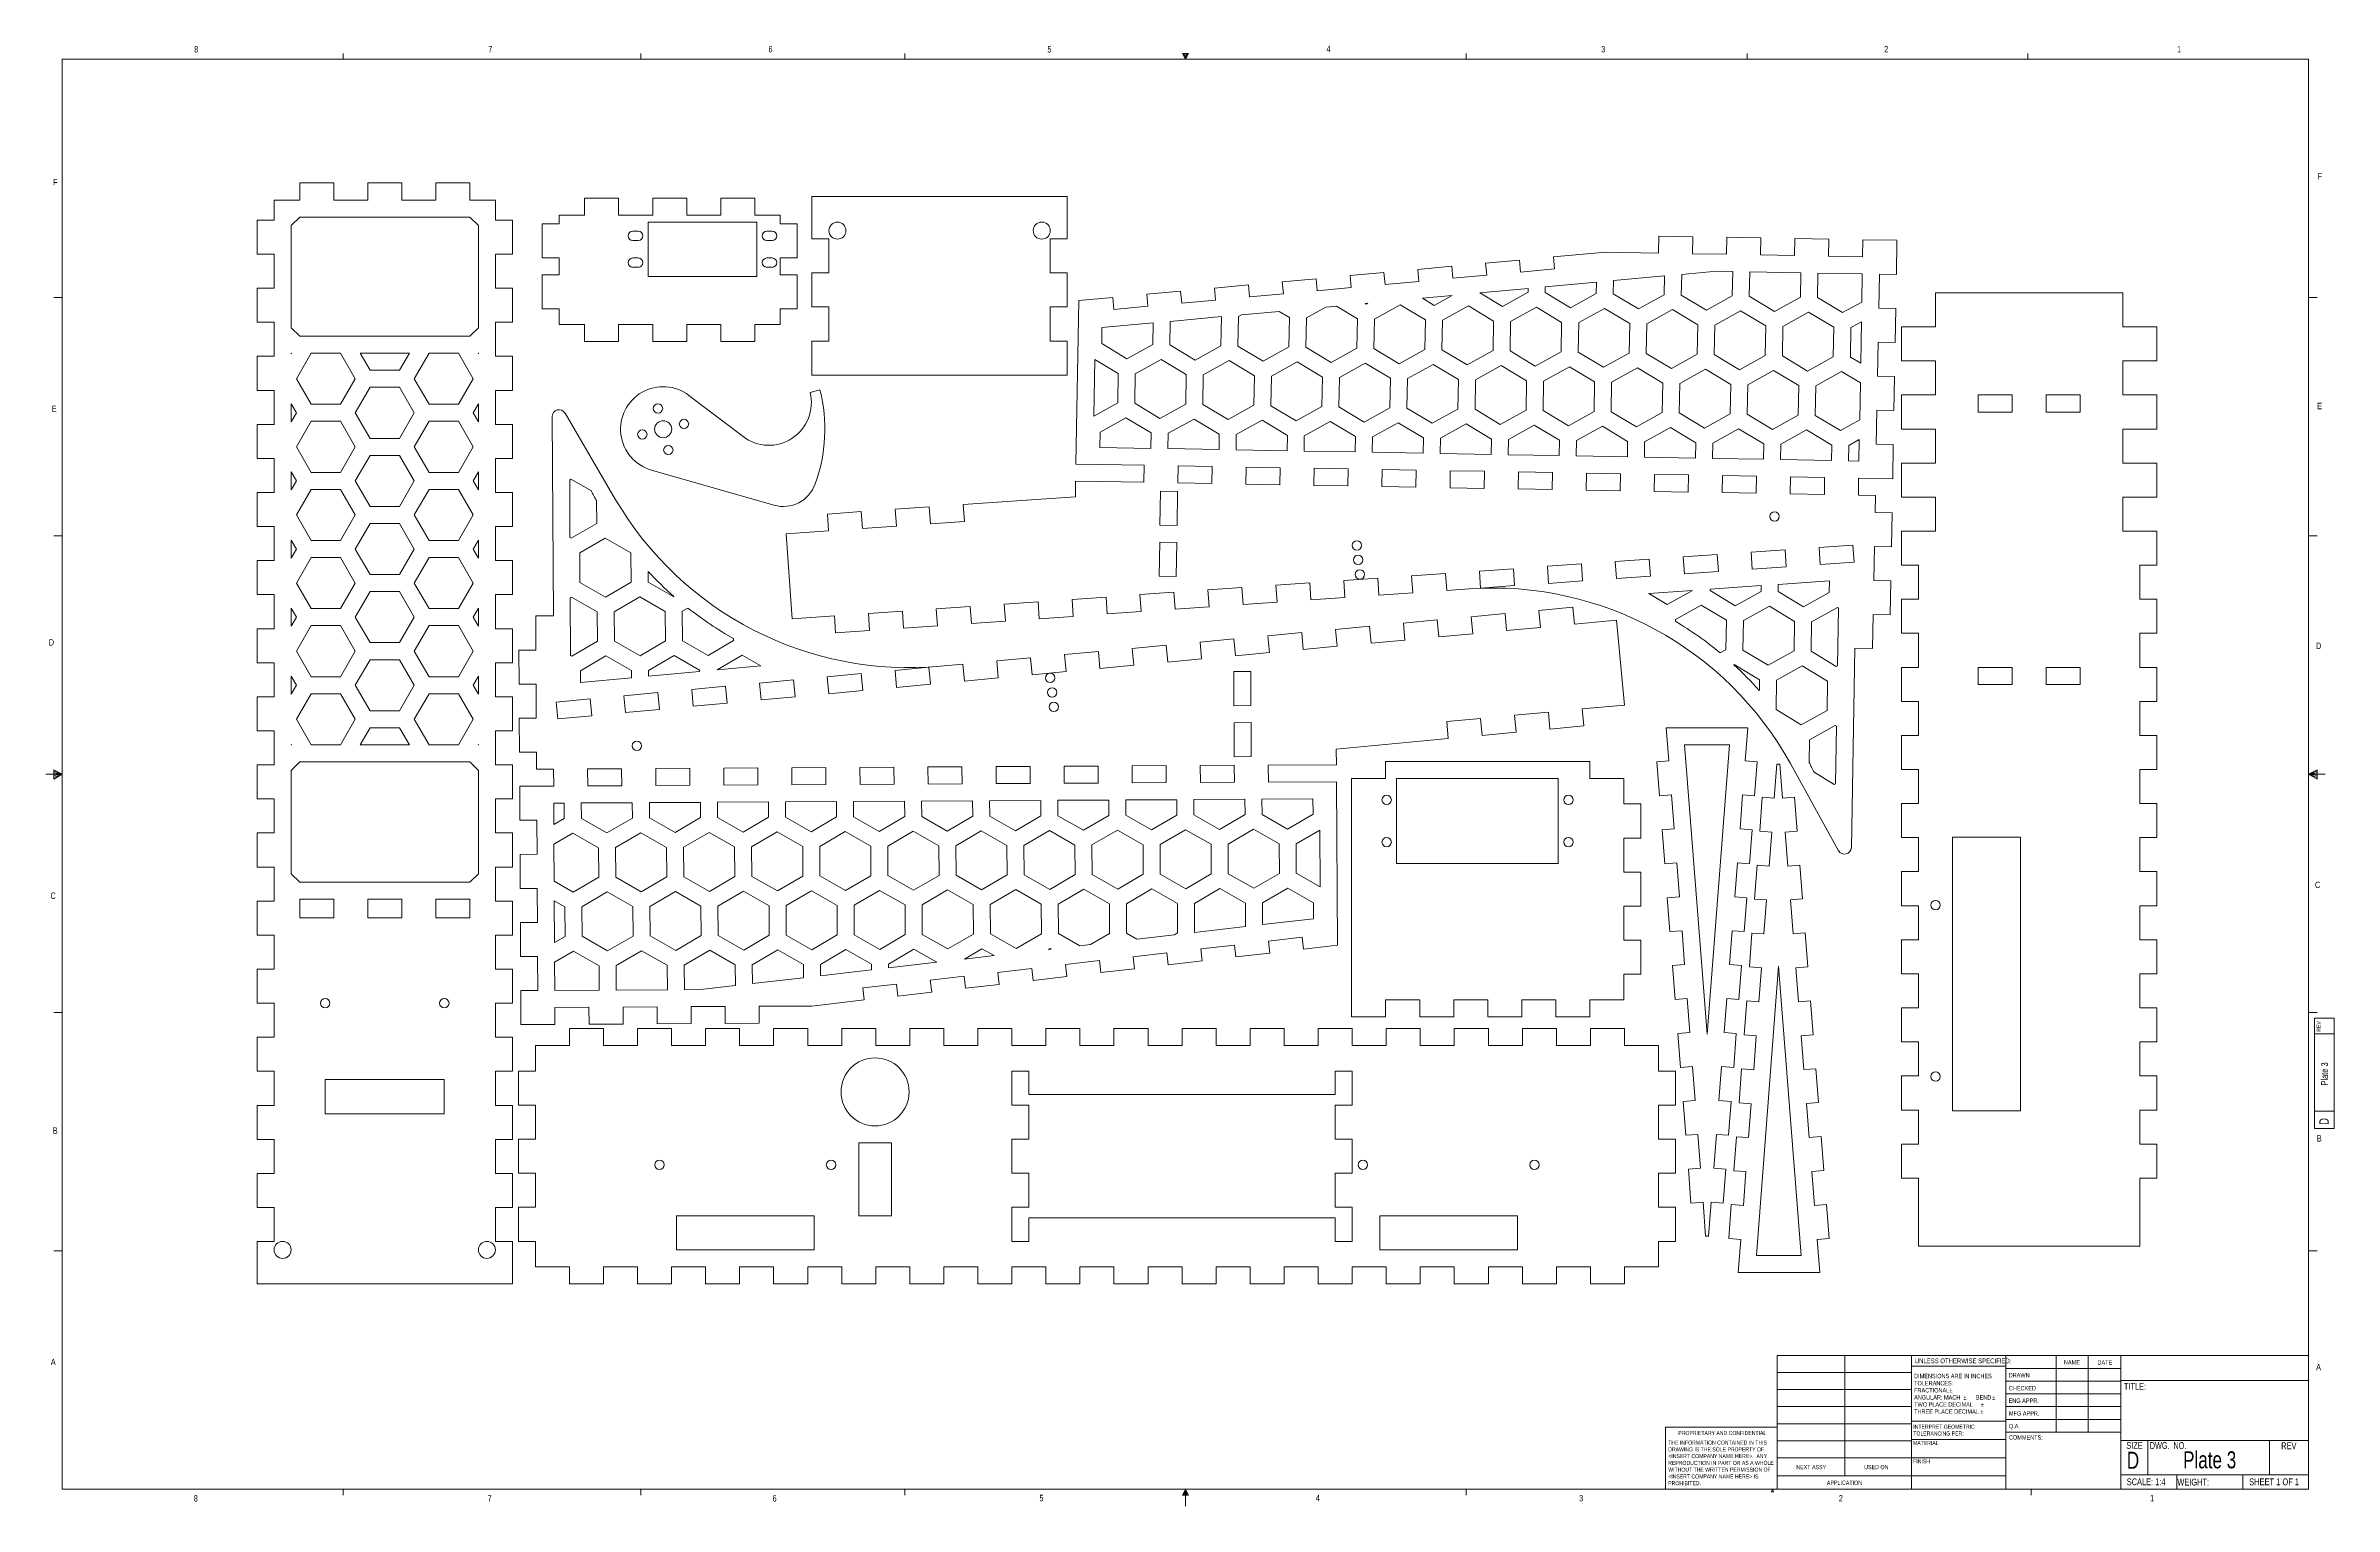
# Model space of a CAD drawing. Header units: inches. Extents: x 0.3 to 33.9, y 0.2 to 21.6.
import ezdxf

# ---------------------------------------------------------------- set-up
doc = ezdxf.new("R2010")
doc.units = ezdxf.units.IN
doc.header["$MEASUREMENT"] = 0
doc.styles.add('SLDTEXTSTYLE0', font='TXT', dxfattribs={"width": 0.75})
doc.styles.add('SLDTEXTSTYLE1', font='TXT', dxfattribs={"width": 0.6875})
doc.styles.add('SLDTEXTSTYLE2', font='TXT', dxfattribs={"width": 0.694444})

msp = doc.modelspace()

# ---------------------------------------------------------------- texts
at = {"color": 7, "linetype": 'Continuous', "lineweight": 0}
for s, insert, char_height, attachment_point, style in [('8', (2.46, 21.604), 0.0938, 1, 'SLDTEXTSTYLE0'), ('7', (6.782, 21.608), 0.0938, 1, 'SLDTEXTSTYLE0'), ('6', (10.897, 21.606), 0.0938, 1, 'SLDTEXTSTYLE0'), ('5', (14.995, 21.604), 0.0938, 1, 'SLDTEXTSTYLE0'), ('4', (19.095, 21.609), 0.0938, 1, 'SLDTEXTSTYLE0'), ('3', (23.131, 21.606), 0.0938, 1, 'SLDTEXTSTYLE0'), ('2', (27.289, 21.607), 0.0938, 1, 'SLDTEXTSTYLE0'), ('1', (31.59, 21.607), 0.0938, 1, 'SLDTEXTSTYLE0'), ('F', (0.389, 19.652), 0.0938, 1, 'SLDTEXTSTYLE0'), ('F', (33.656, 19.741), 0.0938, 1, 'SLDTEXTSTYLE0'), ('E', (0.366, 16.324), 0.0938, 1, 'SLDTEXTSTYLE0'), ('E', (33.649, 16.366), 0.0938, 1, 'SLDTEXTSTYLE0'), ('D', (0.324, 12.895), 0.0938, 1, 'SLDTEXTSTYLE0'), ('D', (33.632, 12.844), 0.0938, 1, 'SLDTEXTSTYLE0'), ('C', (0.349, 9.176), 0.0938, 1, 'SLDTEXTSTYLE0'), ('C', (33.617, 9.335), 0.0938, 1, 'SLDTEXTSTYLE0'), ('B', (0.383, 5.725), 0.0938, 1, 'SLDTEXTSTYLE0'), ('B', (33.645, 5.612), 0.0938, 1, 'SLDTEXTSTYLE0'), ('A', (0.354, 2.328), 0.0938, 1, 'SLDTEXTSTYLE0'), ('UNLESS OTHERWISE SPECIFIED:', (27.738, 2.332), 0.07, 1, 'SLDTEXTSTYLE0'), ('DRAWN', (29.117, 2.12), 0.065, 1, 'SLDTEXTSTYLE0'), ('NAME', (29.929, 2.309), 0.065, 1, 'SLDTEXTSTYLE0'), ('DATE', (30.421, 2.307), 0.065, 1, 'SLDTEXTSTYLE0'), ('A', (33.634, 2.253), 0.0938, 1, 'SLDTEXTSTYLE0'), ('ENG APPR.', (29.116, 1.745), 0.065, 1, 'SLDTEXTSTYLE0'), ('CHECKED', (29.119, 1.928), 0.065, 1, 'SLDTEXTSTYLE0'), ('TITLE:', (30.81, 1.973), 0.1, 1, 'SLDTEXTSTYLE0'), ('Q.A.', (29.12, 1.372), 0.065, 1, 'SLDTEXTSTYLE0'), ('MFG APPR.', (29.121, 1.558), 0.065, 1, 'SLDTEXTSTYLE0'), ('PROPRIETARY AND CONFIDENTIAL', (24.264, 1.268), 0.06, 1, 'SLDTEXTSTYLE0'), ('MATERIAL', (27.711, 1.121), 0.06, 1, 'SLDTEXTSTYLE0'), ('COMMENTS:', (29.121, 1.206), 0.065, 1, 'SLDTEXTSTYLE0'), ('SIZE', (30.845, 1.106), 0.1, 1, 'SLDTEXTSTYLE0'), ('DWG.  NO.', (31.191, 1.104), 0.1, 1, 'SLDTEXTSTYLE2'), ('REV', (33.121, 1.1), 0.1, 1, 'SLDTEXTSTYLE0'), ('NEXT ASSY', (25.997, 0.768), 0.0625, 1, 'SLDTEXTSTYLE0'), ('USED ON', (26.994, 0.769), 0.0625, 1, 'SLDTEXTSTYLE0'), ('FINISH', (27.714, 0.853), 0.06, 1, 'SLDTEXTSTYLE0'), ('D', (30.853, 0.963), 0.25, 1, 'SLDTEXTSTYLE0'), ('Plate 3', (32.07, 0.969), 0.25, 2, 'SLDTEXTSTYLE0'), ('APPLICATION', (26.446, 0.539), 0.0625, 1, 'SLDTEXTSTYLE0'), ('SCALE: 1:4', (30.852, 0.571), 0.1, 1, 'SLDTEXTSTYLE0'), ('WEIGHT:', (31.595, 0.567), 0.1, 1, 'SLDTEXTSTYLE0'), ('SHEET 1 OF 1', (32.65, 0.571), 0.1, 1, 'SLDTEXTSTYLE1'), ('8', (2.454, 0.325), 0.0938, 1, 'SLDTEXTSTYLE0'), ('7', (6.77, 0.324), 0.0938, 1, 'SLDTEXTSTYLE0'), ('6', (10.957, 0.325), 0.0938, 1, 'SLDTEXTSTYLE0'), ('5', (14.878, 0.33), 0.0938, 1, 'SLDTEXTSTYLE0'), ('4', (18.937, 0.33), 0.0938, 1, 'SLDTEXTSTYLE0'), ('3', (22.807, 0.328), 0.0938, 1, 'SLDTEXTSTYLE0'), ('2', (26.621, 0.326), 0.0938, 1, 'SLDTEXTSTYLE0'), ('1', (31.195, 0.328), 0.0938, 1, 'SLDTEXTSTYLE0')]:
    msp.add_mtext(s, dxfattribs=dict(at, insert=insert, char_height=char_height, attachment_point=attachment_point, style=style))
at = {"color": 7, "linetype": 'Continuous', "lineweight": 0, "rotation": 90, "style": 'SLDTEXTSTYLE0'}
for s, insert, char_height, attachment_point in [('REV', (33.642, 7.131), 0.06, 1), ('Plate 3', (33.707, 6.511), 0.1, 2), ('D', (33.681, 5.763), 0.138, 1)]:
    msp.add_mtext(s, dxfattribs=dict(at, insert=insert, char_height=char_height, attachment_point=attachment_point))

# ---------------------------------------------------------------- blocks, each defined once
blk = doc.blocks.new('SW_NOTE_0')
at = {"color": 0, "linetype": 'Continuous', "lineweight": 0, "char_height": 0.06, "attachment_point": 1, "style": 'SLDTEXTSTYLE0'}
for s, insert in [('INTERPRET GEOMETRIC', (0, 0.077)), ('TOLERANCING PER:', (0, -0.022))]:
    blk.add_mtext(s, dxfattribs=dict(at, insert=insert))
blk = doc.blocks.new('SW_NOTE_1')
at = {"color": 0, "linetype": 'Continuous', "lineweight": 0, "char_height": 0.065, "attachment_point": 1, "style": 'SLDTEXTSTYLE0'}
for s, insert in [('DIMENSIONS ARE IN INCHES', (0, 0.084)), ('ANGULAR: MACH', (0, -0.229)), ('TOLERANCES:', (0, -0.021)), ('TWO PLACE DECIMAL', (0, -0.334)), ('FRACTIONAL', (0, -0.125)), ('%%p', (0.518, -0.125)), ('%%p', (0.723, -0.229)), ('BEND', (0.907, -0.229)), ('%%p', (1.148, -0.229)), ('THREE PLACE DECIMAL', (0, -0.438)), ('%%p', (0.974, -0.438)), ('%%p', (0.979, -0.334))]:
    blk.add_mtext(s, dxfattribs=dict(at, insert=insert))
blk = doc.blocks.new('SW_NOTE_2')
at = {"color": 0, "linetype": 'Continuous', "lineweight": 0, "char_height": 0.06, "attachment_point": 1, "style": 'SLDTEXTSTYLE0'}
for s, insert in [('THE INFORMATION CONTAINED IN THIS', (0, 0.077)), ('WITHOUT THE WRITTEN PERMISSION OF', (0, -0.32)), ('<INSERT COMPANY NAME HERE>.  ANY', (0, -0.121)), ('DRAWING IS THE SOLE PROPERTY OF', (0, -0.022)), ('REPRODUCTION IN PART OR AS A WHOLE', (0, -0.221)), ('<INSERT COMPANY NAME HERE> IS', (0, -0.42)), ('PROHIBITED.', (0, -0.519))]:
    blk.add_mtext(s, dxfattribs=dict(at, insert=insert))

# ---------------------------------------------------------------- linework, layer by layer
at = {"color": 7, "linetype": 'Continuous', "lineweight": 0}
for p, q in [((0.523, 21.411), (33.523, 21.411)), ((0.523, 21.411), (0.523, 0.411)), ((4.648, 21.411), (4.648, 21.495)), ((9.023, 21.411), (9.023, 21.495)), ((12.898, 21.411), (12.898, 21.495)), ((16.981, 21.496), (17.067, 21.496)), ((17.023, 21.411), (16.981, 21.496)), ((17.023, 21.411), (16.989, 21.496)), ((17.023, 21.411), (17.009, 21.496)), ((17.023, 21.411), (17.036, 21.496)), ((17.023, 21.411), (17.046, 21.496)), ((17.023, 21.411), (17.067, 21.496)), ((21.148, 21.411), (21.148, 21.495)), ((25.273, 21.411), (25.273, 21.495)), ((29.398, 21.411), (29.398, 21.495)), ((33.523, 0.411), (33.523, 21.411)), ((0.523, 17.911), (0.398, 17.911)), ((33.523, 17.911), (33.648, 17.911)), ((0.523, 14.411), (0.398, 14.411)), ((33.523, 14.411), (33.648, 14.411)), ((0.523, 10.911), (0.28, 10.911)), ((0.399, 10.976), (0.399, 10.837)), ((0.523, 10.911), (0.399, 10.976)), ((0.399, 10.958), (0.523, 10.911)), ((0.399, 10.934), (0.523, 10.911)), ((0.399, 10.837), (0.523, 10.911)), ((0.399, 10.865), (0.523, 10.911)), ((0.399, 10.891), (0.523, 10.911)), ((33.523, 10.911), (33.647, 10.976)), ((33.647, 10.958), (33.523, 10.911)), ((33.647, 10.934), (33.523, 10.911)), ((33.647, 10.891), (33.523, 10.911)), ((33.647, 10.865), (33.523, 10.911)), ((33.647, 10.837), (33.523, 10.911)), ((33.523, 10.911), (33.766, 10.911)), ((33.647, 10.976), (33.647, 10.837)), ((0.523, 7.411), (0.398, 7.411)), ((33.523, 7.411), (33.648, 7.411)), ((33.61, 7.332), (33.9, 7.332)), ((33.61, 7.332), (33.61, 5.709)), ((33.9, 7.099), (33.61, 7.099)), ((33.9, 7.332), (33.9, 5.709)), ((33.61, 5.965), (33.9, 5.965)), ((33.61, 5.709), (33.9, 5.709)), ((0.523, 3.911), (0.398, 3.911)), ((33.523, 3.911), (33.648, 3.911)), ((25.714, 2.375), (33.523, 2.375)), ((25.714, 0.411), (25.714, 2.375)), ((26.712, 2.375), (26.712, 0.607)), ((27.691, 0.411), (27.691, 2.375)), ((29.073, 2.375), (29.073, 0.411)), ((29.817, 2.375), (29.817, 1.25)), ((30.285, 2.375), (30.285, 1.25)), ((30.764, 2.375), (30.764, 0.411)), ((25.714, 2.125), (27.691, 2.125)), ((29.073, 2.221), (27.691, 2.221)), ((29.073, 2.187), (30.764, 2.187)), ((25.714, 1.875), (27.691, 1.875)), ((29.073, 2), (30.764, 2)), ((29.073, 1.812), (30.764, 1.812)), ((30.764, 2.008), (33.523, 2.008)), ((25.714, 1.625), (27.691, 1.625)), ((25.714, 1.375), (27.691, 1.375)), ((27.691, 1.414), (29.073, 1.414)), ((30.764, 1.625), (29.073, 1.625)), ((30.764, 1.437), (29.073, 1.437)), ((24.077, 0.411), (24.077, 1.325)), ((25.714, 1.325), (24.077, 1.325)), ((25.714, 1.125), (27.691, 1.125)), ((27.691, 1.144), (29.073, 1.144)), ((30.764, 1.25), (29.073, 1.25)), ((30.764, 1.13), (33.523, 1.13)), ((31.16, 1.13), (31.16, 0.623)), ((32.951, 1.13), (32.951, 0.623)), ((25.714, 0.875), (27.691, 0.875)), ((27.691, 0.874), (29.073, 0.874)), ((33.523, 0.411), (0.523, 0.411)), ((4.648, 0.411), (4.648, 0.326)), ((9.023, 0.411), (9.023, 0.326)), ((12.898, 0.411), (12.898, 0.326)), ((17.023, 0.411), (16.981, 0.325)), ((17.023, 0.411), (16.989, 0.325)), ((17.023, 0.411), (17.009, 0.325)), ((17.023, 0.411), (17.023, 0.163)), ((17.023, 0.411), (17.067, 0.325)), ((17.023, 0.411), (17.046, 0.325)), ((17.023, 0.411), (17.036, 0.325)), ((21.148, 0.411), (21.148, 0.326)), ((25.634, 0.376), (25.648, 0.411)), ((25.66, 0.376), (25.634, 0.376)), ((25.648, 0.411), (25.66, 0.376)), ((25.714, 0.607), (29.073, 0.607)), ((29.448, 0.411), (29.448, 0.326)), ((30.764, 0.623), (33.523, 0.623)), ((31.587, 0.623), (31.587, 0.411)), ((32.559, 0.623), (32.559, 0.411)), ((16.981, 0.325), (17.067, 0.325))]:
    msp.add_line(p, q, dxfattribs=at)
at = {"color": 7, "linetype": 'Continuous', "lineweight": 15}
for p, q in [((4.51, 19.595), (4.01, 19.595)), ((4.01, 19.344), (4.01, 19.595)), ((4.51, 19.595), (4.51, 19.344)), ((5.01, 19.344), (5.01, 19.595)), ((5.51, 19.595), (5.01, 19.595)), ((5.51, 19.595), (5.51, 19.344)), ((6.51, 19.595), (6.01, 19.595)), ((6.01, 19.344), (6.01, 19.595)), ((6.51, 19.595), (6.51, 19.344)), ((3.635, 19.344), (4.01, 19.344)), ((3.635, 19.049), (3.635, 19.344)), ((4.51, 19.344), (5.01, 19.344)), ((5.51, 19.344), (6.01, 19.344)), ((6.51, 19.344), (6.885, 19.344)), ((6.885, 19.344), (6.885, 19.049)), ((8.696, 19.371), (8.196, 19.371)), ((8.196, 19.121), (8.196, 19.371)), ((8.696, 19.371), (8.696, 19.121)), ((9.696, 19.371), (9.196, 19.371)), ((9.196, 19.121), (9.196, 19.371)), ((9.696, 19.371), (9.696, 19.121)), ((10.696, 19.371), (10.196, 19.371)), ((10.196, 19.121), (10.196, 19.371)), ((10.696, 19.371), (10.696, 19.121)), ((11.536, 18.773), (11.536, 19.394)), ((11.536, 19.394), (15.286, 19.394)), ((15.286, 19.394), (15.286, 18.773)), ((3.385, 19.049), (3.385, 18.549)), ((3.385, 19.049), (3.635, 19.049)), ((3.885, 18.969), (4.01, 19.094)), ((3.885, 18.969), (3.885, 17.469)), ((6.51, 19.094), (4.01, 19.094)), ((6.51, 19.094), (6.635, 18.969)), ((6.635, 17.469), (6.635, 18.969)), ((6.885, 19.049), (7.135, 19.049)), ((7.135, 18.549), (7.135, 19.049)), ((7.571, 18.996), (7.821, 18.996)), ((7.571, 18.996), (7.571, 18.496)), ((7.821, 18.996), (7.821, 19.121)), ((7.821, 19.121), (8.196, 19.121)), ((8.696, 19.121), (9.196, 19.121)), ((8.983, 18.887), (8.904, 18.887)), ((9.128, 19.021), (9.128, 18.221)), ((10.728, 19.021), (9.128, 19.021)), ((9.696, 19.121), (10.196, 19.121)), ((10.696, 19.121), (11.071, 19.121)), ((10.728, 18.221), (10.728, 19.021)), ((10.951, 18.887), (10.873, 18.887)), ((11.071, 19.121), (11.071, 18.996)), ((11.071, 18.996), (11.321, 18.996)), ((11.321, 18.996), (11.321, 18.496)), ((3.635, 18.549), (3.385, 18.549)), ((3.635, 18.049), (3.635, 18.549)), ((7.135, 18.549), (6.885, 18.549)), ((6.885, 18.549), (6.885, 18.049)), ((7.821, 18.496), (7.571, 18.496)), ((7.821, 18.246), (7.821, 18.496)), ((8.904, 18.749), (8.983, 18.749)), ((8.983, 18.493), (8.904, 18.493)), ((10.873, 18.749), (10.951, 18.749)), ((10.951, 18.493), (10.873, 18.493)), ((11.321, 18.496), (11.071, 18.496)), ((11.071, 18.496), (11.071, 18.246)), ((11.536, 18.773), (11.786, 18.773)), ((11.786, 18.773), (11.786, 18.273)), ((15.036, 18.773), (15.286, 18.773)), ((15.036, 18.273), (15.036, 18.773)), ((23.196, 18.578), (22.429, 18.508)), ((22.429, 18.508), (22.445, 18.331)), ((23.972, 18.564), (23.196, 18.578)), ((23.976, 18.814), (23.972, 18.564)), ((24.476, 18.805), (23.976, 18.814)), ((24.472, 18.555), (24.476, 18.805)), ((24.972, 18.547), (24.472, 18.555)), ((24.976, 18.796), (24.972, 18.547)), ((25.476, 18.788), (24.976, 18.796)), ((25.472, 18.538), (25.476, 18.788)), ((25.971, 18.529), (25.472, 18.538)), ((25.976, 18.779), (25.971, 18.529)), ((26.476, 18.77), (25.976, 18.779)), ((26.471, 18.52), (26.476, 18.77)), ((26.971, 18.511), (26.471, 18.52)), ((26.976, 18.761), (26.971, 18.511)), ((27.476, 18.752), (26.976, 18.761)), ((27.476, 18.752), (27.467, 18.252)), ((7.571, 18.246), (7.821, 18.246)), ((7.571, 18.246), (7.571, 17.746)), ((8.904, 18.356), (8.983, 18.356)), ((9.128, 18.221), (10.728, 18.221)), ((10.873, 18.356), (10.951, 18.356)), ((11.071, 18.246), (11.321, 18.246)), ((11.321, 18.246), (11.321, 17.746)), ((11.786, 18.273), (11.536, 18.273)), ((11.536, 17.773), (11.536, 18.273)), ((15.286, 18.273), (15.036, 18.273)), ((15.286, 18.273), (15.286, 17.773)), ((18.943, 18.188), (18.445, 18.142)), ((18.959, 18.012), (18.943, 18.188)), ((19.939, 18.279), (19.441, 18.234)), ((19.441, 18.234), (19.457, 18.057)), ((19.955, 18.103), (19.939, 18.279)), ((20.935, 18.371), (20.437, 18.325)), ((20.437, 18.325), (20.453, 18.149)), ((20.951, 18.194), (20.935, 18.371)), ((21.449, 18.24), (20.951, 18.194)), ((21.931, 18.462), (21.433, 18.417)), ((21.433, 18.417), (21.449, 18.24)), ((21.947, 18.286), (21.931, 18.462)), ((22.445, 18.331), (21.947, 18.286)), ((23.308, 17.967), (23.311, 18.16)), ((23.311, 18.16), (24.062, 18.229)), ((24.062, 18.229), (24.057, 17.953)), ((24.307, 17.949), (24.313, 18.252)), ((24.313, 18.252), (24.829, 18.299)), ((24.829, 18.299), (25.064, 18.295)), ((25.064, 18.295), (25.057, 17.935)), ((25.307, 17.931), (25.314, 18.29)), ((25.314, 18.29), (26.064, 18.277)), ((26.064, 18.277), (26.057, 17.918)), ((26.307, 17.913), (26.313, 18.272)), ((26.313, 18.272), (26.967, 18.261)), ((26.967, 18.261), (26.959, 17.846)), ((27.208, 17.756), (27.217, 18.256)), ((27.217, 18.256), (27.467, 18.252)), ((3.385, 18.049), (3.385, 17.549)), ((3.385, 18.049), (3.635, 18.049)), ((6.885, 18.049), (7.135, 18.049)), ((7.135, 17.549), (7.135, 18.049)), ((15.458, 17.868), (15.415, 15.467)), ((15.956, 17.914), (15.458, 17.868)), ((15.972, 17.737), (15.956, 17.914)), ((16.952, 18.005), (16.454, 17.96)), ((16.454, 17.96), (16.47, 17.783)), ((16.968, 17.829), (16.952, 18.005)), ((17.466, 17.874), (16.968, 17.829)), ((17.947, 18.097), (17.45, 18.051)), ((17.45, 18.051), (17.466, 17.874)), ((17.964, 17.92), (17.947, 18.097)), ((18.462, 17.966), (17.964, 17.92)), ((18.445, 18.142), (18.462, 17.966)), ((19.457, 18.057), (18.959, 18.012)), ((19.663, 17.825), (19.704, 17.829)), ((19.679, 17.815), (19.663, 17.825)), ((19.704, 17.829), (19.679, 17.815)), ((20.453, 18.149), (19.955, 18.103)), ((20.504, 17.902), (20.941, 17.942)), ((20.679, 17.797), (20.504, 17.902)), ((20.941, 17.942), (20.679, 17.797)), ((21.346, 17.979), (22.059, 18.045)), ((21.679, 17.779), (21.346, 17.979)), ((22.058, 17.989), (21.679, 17.779)), ((22.059, 18.045), (22.058, 17.989)), ((22.308, 17.985), (22.309, 18.068)), ((22.679, 17.761), (22.308, 17.985)), ((22.309, 18.068), (23.061, 18.137)), ((23.058, 17.971), (22.679, 17.761)), ((23.061, 18.137), (23.058, 17.971)), ((23.679, 17.744), (23.308, 17.967)), ((24.057, 17.953), (23.679, 17.744)), ((24.678, 17.726), (24.307, 17.949)), ((25.057, 17.935), (24.678, 17.726)), ((25.678, 17.708), (25.307, 17.931)), ((26.057, 17.918), (25.678, 17.708)), ((26.678, 17.69), (26.307, 17.913)), ((26.959, 17.846), (26.678, 17.69)), ((28.043, 17.981), (28.043, 17.481)), ((28.043, 17.981), (30.793, 17.981)), ((30.793, 17.481), (30.793, 17.981)), ((3.635, 17.549), (3.385, 17.549)), ((3.635, 17.049), (3.635, 17.549)), ((7.135, 17.549), (6.885, 17.549)), ((6.885, 17.549), (6.885, 17.049)), ((7.821, 17.746), (7.571, 17.746)), ((7.821, 17.516), (7.821, 17.746)), ((8.196, 17.516), (7.821, 17.516)), ((8.196, 17.265), (8.196, 17.516)), ((9.196, 17.516), (8.696, 17.516)), ((8.696, 17.516), (8.696, 17.265)), ((9.196, 17.265), (9.196, 17.516)), ((9.696, 17.516), (9.696, 17.265)), ((10.196, 17.516), (9.696, 17.516)), ((10.196, 17.265), (10.196, 17.516)), ((10.696, 17.516), (10.696, 17.265)), ((11.071, 17.516), (10.696, 17.516)), ((11.321, 17.746), (11.071, 17.746)), ((11.071, 17.746), (11.071, 17.516)), ((11.536, 17.773), (11.786, 17.773)), ((11.786, 17.773), (11.786, 17.273)), ((15.036, 17.773), (15.286, 17.773)), ((15.036, 17.273), (15.036, 17.773)), ((15.797, 17.47), (16.549, 17.539)), ((16.47, 17.783), (15.972, 17.737)), ((16.549, 17.539), (16.543, 17.222)), ((16.793, 17.217), (16.799, 17.562)), ((16.799, 17.562), (17.551, 17.631)), ((17.551, 17.631), (17.543, 17.204)), ((17.793, 17.199), (17.801, 17.632)), ((17.801, 17.632), (17.848, 17.659)), ((17.848, 17.659), (18.4, 17.709)), ((18.4, 17.709), (18.551, 17.619)), ((18.551, 17.619), (18.543, 17.186)), ((18.793, 17.181), (18.8, 17.614)), ((18.8, 17.614), (19.085, 17.772)), ((19.085, 17.772), (19.242, 17.786)), ((19.242, 17.786), (19.55, 17.601)), ((19.55, 17.601), (19.543, 17.168)), ((19.793, 17.164), (19.8, 17.596)), ((19.8, 17.596), (20.179, 17.806)), ((20.179, 17.806), (20.55, 17.583)), ((20.55, 17.583), (20.542, 17.15)), ((20.792, 17.146), (20.8, 17.579)), ((20.8, 17.579), (21.179, 17.788)), ((21.179, 17.788), (21.55, 17.565)), ((21.55, 17.565), (21.542, 17.132)), ((21.792, 17.128), (21.8, 17.561)), ((21.8, 17.561), (22.179, 17.77)), ((22.179, 17.77), (22.55, 17.547)), ((22.55, 17.547), (22.542, 17.114)), ((22.792, 17.11), (22.8, 17.543)), ((22.8, 17.543), (23.179, 17.753)), ((23.179, 17.753), (23.55, 17.529)), ((23.55, 17.529), (23.542, 17.096)), ((23.792, 17.092), (23.8, 17.525)), ((23.8, 17.525), (24.178, 17.735)), ((24.178, 17.735), (24.55, 17.511)), ((24.55, 17.511), (24.542, 17.079)), ((24.792, 17.074), (24.8, 17.507)), ((24.8, 17.507), (25.178, 17.717)), ((25.178, 17.717), (25.549, 17.494)), ((25.549, 17.494), (25.542, 17.061)), ((25.792, 17.056), (25.799, 17.489)), ((25.799, 17.489), (26.178, 17.699)), ((26.178, 17.699), (26.549, 17.476)), ((26.799, 17.471), (26.954, 17.557)), ((26.954, 17.557), (26.943, 16.947)), ((27.458, 17.752), (27.208, 17.756)), ((27.458, 17.752), (27.449, 17.252)), ((4.01, 17.344), (3.885, 17.469)), ((4.01, 17.344), (6.51, 17.344)), ((6.635, 17.469), (6.51, 17.344)), ((8.696, 17.265), (8.196, 17.265)), ((9.696, 17.265), (9.196, 17.265)), ((10.696, 17.265), (10.196, 17.265)), ((11.786, 17.273), (11.536, 17.273)), ((11.536, 16.773), (11.536, 17.273)), ((15.286, 17.273), (15.036, 17.273)), ((15.286, 17.273), (15.286, 16.773)), ((15.793, 17.235), (15.797, 17.47)), ((16.164, 17.012), (15.793, 17.235)), ((16.543, 17.222), (16.164, 17.012)), ((17.164, 16.994), (16.793, 17.217)), ((17.543, 17.204), (17.164, 16.994)), ((18.164, 16.976), (17.793, 17.199)), ((18.543, 17.186), (18.164, 16.976)), ((19.164, 16.958), (18.793, 17.181)), ((19.543, 17.168), (19.164, 16.958)), ((20.164, 16.94), (19.793, 17.164)), ((20.542, 17.15), (20.164, 16.94)), ((26.549, 17.476), (26.541, 17.043)), ((26.791, 17.038), (26.799, 17.471)), ((27.19, 16.757), (27.199, 17.256)), ((27.199, 17.256), (27.449, 17.252)), ((28.043, 17.481), (27.543, 17.481)), ((27.543, 17.481), (27.543, 16.981)), ((31.293, 17.481), (30.793, 17.481)), ((31.293, 17.481), (31.293, 16.981)), ((3.385, 17.049), (3.385, 16.549)), ((3.385, 17.049), (3.635, 17.049)), ((3.889, 17.094), (3.885, 17.087)), ((3.885, 17.094), (3.889, 17.094)), ((3.885, 17.094), (3.885, 17.087)), ((4.178, 17.094), (3.961, 16.719)), ((4.611, 17.094), (4.178, 17.094)), ((4.827, 16.719), (4.611, 17.094)), ((4.899, 17.094), (5.044, 16.844)), ((4.899, 17.094), (5.621, 17.094)), ((5.044, 16.844), (5.477, 16.844)), ((5.477, 16.844), (5.621, 17.094)), ((5.91, 17.094), (5.693, 16.719)), ((6.343, 17.094), (5.91, 17.094)), ((6.559, 16.719), (6.343, 17.094)), ((6.631, 17.094), (6.635, 17.087)), ((6.631, 17.094), (6.635, 17.094)), ((6.635, 17.087), (6.635, 17.094)), ((6.885, 17.049), (7.135, 17.049)), ((7.135, 16.549), (7.135, 17.049)), ((15.678, 16.171), (15.693, 17.004)), ((15.693, 17.004), (16.035, 16.798)), ((16.285, 16.793), (16.664, 17.003)), ((16.664, 17.003), (17.035, 16.78)), ((17.285, 16.775), (17.664, 16.985)), ((17.664, 16.985), (18.035, 16.762)), ((18.285, 16.757), (18.664, 16.967)), ((18.664, 16.967), (19.035, 16.744)), ((19.285, 16.74), (19.664, 16.949)), ((19.664, 16.949), (20.035, 16.726)), ((20.285, 16.722), (20.664, 16.931)), ((20.664, 16.931), (21.035, 16.708)), ((21.163, 16.922), (20.792, 17.146)), ((21.542, 17.132), (21.163, 16.922)), ((21.285, 16.704), (21.663, 16.913)), ((21.663, 16.913), (22.034, 16.69)), ((22.163, 16.905), (21.792, 17.128)), ((22.542, 17.114), (22.163, 16.905)), ((22.284, 16.686), (22.663, 16.896)), ((22.663, 16.896), (23.034, 16.672)), ((23.163, 16.887), (22.792, 17.11)), ((23.542, 17.096), (23.163, 16.887)), ((23.284, 16.668), (23.663, 16.878)), ((23.663, 16.878), (24.034, 16.655)), ((24.163, 16.869), (23.792, 17.092)), ((24.542, 17.079), (24.163, 16.869)), ((24.284, 16.65), (24.663, 16.86)), ((24.663, 16.86), (25.034, 16.637)), ((25.163, 16.851), (24.792, 17.074)), ((25.542, 17.061), (25.163, 16.851)), ((25.284, 16.632), (25.663, 16.842)), ((25.663, 16.842), (26.034, 16.619)), ((26.163, 16.833), (25.792, 17.056)), ((26.541, 17.043), (26.163, 16.833)), ((26.284, 16.614), (26.663, 16.824)), ((26.663, 16.824), (26.938, 16.658)), ((26.943, 16.947), (26.791, 17.038)), ((27.543, 16.981), (28.043, 16.981)), ((28.043, 16.981), (28.043, 16.481)), ((30.793, 16.981), (31.293, 16.981)), ((30.793, 16.481), (30.793, 16.981)), ((3.635, 16.549), (3.385, 16.549)), ((3.635, 16.049), (3.635, 16.549)), ((3.961, 16.719), (4.178, 16.344)), ((4.611, 16.344), (4.827, 16.719)), ((5.044, 16.594), (4.827, 16.219)), ((5.477, 16.594), (5.044, 16.594)), ((5.693, 16.219), (5.477, 16.594)), ((5.693, 16.719), (5.91, 16.344)), ((6.343, 16.344), (6.559, 16.719)), ((7.135, 16.549), (6.885, 16.549)), ((6.885, 16.549), (6.885, 16.049)), ((10.523, 15.87), (9.729, 16.475)), ((11.654, 16.555), (11.509, 16.518)), ((11.536, 16.773), (15.286, 16.773)), ((16.035, 16.798), (16.028, 16.365)), ((16.278, 16.36), (16.285, 16.793)), ((17.035, 16.78), (17.028, 16.347)), ((17.277, 16.342), (17.285, 16.775)), ((18.035, 16.762), (18.027, 16.329)), ((18.277, 16.324), (18.285, 16.757)), ((19.035, 16.744), (19.027, 16.311)), ((19.277, 16.307), (19.285, 16.74)), ((20.035, 16.726), (20.027, 16.293)), ((20.277, 16.289), (20.285, 16.722)), ((21.035, 16.708), (21.027, 16.275)), ((21.277, 16.271), (21.285, 16.704)), ((22.034, 16.69), (22.027, 16.257)), ((22.277, 16.253), (22.284, 16.686)), ((23.034, 16.672), (23.027, 16.239)), ((23.277, 16.235), (23.284, 16.668)), ((24.034, 16.655), (24.026, 16.222)), ((24.276, 16.217), (24.284, 16.65)), ((25.034, 16.637), (25.026, 16.204)), ((25.276, 16.199), (25.284, 16.632)), ((26.034, 16.619), (26.026, 16.186)), ((26.276, 16.181), (26.284, 16.614)), ((26.938, 16.658), (26.928, 16.114)), ((27.44, 16.752), (27.19, 16.757)), ((27.44, 16.752), (27.431, 16.252)), ((28.043, 16.481), (27.543, 16.481)), ((27.543, 16.481), (27.543, 15.981)), ((29.168, 16.481), (28.668, 16.481)), ((28.668, 16.481), (28.668, 16.231)), ((29.168, 16.231), (29.168, 16.481)), ((30.168, 16.481), (29.668, 16.481)), ((29.668, 16.481), (29.668, 16.231)), ((30.168, 16.231), (30.168, 16.481)), ((31.293, 16.481), (30.793, 16.481)), ((31.293, 16.481), (31.293, 15.981)), ((3.885, 16.35), (3.885, 16.087)), ((3.961, 16.219), (3.885, 16.35)), ((3.961, 16.219), (3.885, 16.087)), ((4.178, 16.344), (4.611, 16.344)), ((4.827, 16.219), (5.044, 15.844)), ((5.477, 15.844), (5.693, 16.219)), ((5.91, 16.344), (6.343, 16.344)), ((6.559, 16.219), (6.635, 16.35)), ((6.559, 16.219), (6.635, 16.087)), ((6.635, 16.087), (6.635, 16.35)), ((7.721, 16.164), (7.738, 13.237)), ((7.908, 16.215), (8.646, 14.953)), ((16.028, 16.365), (15.678, 16.171)), ((15.77, 15.936), (16.149, 16.146)), ((16.149, 16.146), (16.52, 15.923)), ((16.649, 16.137), (16.278, 16.36)), ((17.028, 16.347), (16.649, 16.137)), ((17.649, 16.119), (17.277, 16.342)), ((18.027, 16.329), (17.649, 16.119)), ((18.648, 16.101), (18.277, 16.324)), ((19.027, 16.311), (18.648, 16.101)), ((19.648, 16.083), (19.277, 16.307)), ((20.027, 16.293), (19.648, 16.083)), ((20.648, 16.065), (20.277, 16.289)), ((21.027, 16.275), (20.648, 16.065)), ((21.648, 16.048), (21.277, 16.271)), ((22.027, 16.257), (21.648, 16.048)), ((22.648, 16.03), (22.277, 16.253)), ((23.027, 16.239), (22.648, 16.03)), ((23.648, 16.012), (23.277, 16.235)), ((24.026, 16.222), (23.648, 16.012)), ((24.647, 15.994), (24.276, 16.217)), ((25.026, 16.204), (24.647, 15.994)), ((25.647, 15.976), (25.276, 16.199)), ((26.026, 16.186), (25.647, 15.976)), ((26.647, 15.958), (26.276, 16.181)), ((27.172, 15.757), (27.181, 16.257)), ((27.181, 16.257), (27.431, 16.252)), ((28.668, 16.231), (29.168, 16.231)), ((29.668, 16.231), (30.168, 16.231)), ((3.385, 16.049), (3.385, 15.549)), ((3.385, 16.049), (3.635, 16.049)), ((4.178, 16.094), (3.961, 15.719)), ((4.611, 16.094), (4.178, 16.094)), ((4.827, 15.719), (4.611, 16.094)), ((5.044, 15.844), (5.477, 15.844)), ((5.91, 16.094), (5.693, 15.719)), ((6.343, 16.094), (5.91, 16.094)), ((6.559, 15.719), (6.343, 16.094)), ((6.885, 16.049), (7.135, 16.049)), ((7.135, 15.549), (7.135, 16.049)), ((15.766, 15.711), (15.77, 15.936)), ((16.52, 15.923), (16.516, 15.697)), ((16.766, 15.693), (16.77, 15.918)), ((16.77, 15.918), (17.149, 16.128)), ((17.149, 16.128), (17.52, 15.905)), ((17.52, 15.905), (17.516, 15.679)), ((17.766, 15.675), (17.77, 15.9)), ((17.77, 15.9), (18.148, 16.11)), ((18.148, 16.11), (18.52, 15.887)), ((18.52, 15.887), (18.515, 15.662)), ((18.765, 15.657), (18.769, 15.883)), ((18.769, 15.883), (19.148, 16.092)), ((19.148, 16.092), (19.519, 15.869)), ((19.519, 15.869), (19.515, 15.644)), ((19.765, 15.639), (19.769, 15.865)), ((19.769, 15.865), (20.148, 16.074)), ((20.148, 16.074), (20.519, 15.851)), ((20.519, 15.851), (20.515, 15.626)), ((20.765, 15.621), (20.769, 15.847)), ((20.769, 15.847), (21.148, 16.057)), ((21.148, 16.057), (21.519, 15.833)), ((21.519, 15.833), (21.515, 15.608)), ((21.765, 15.603), (21.769, 15.829)), ((21.769, 15.829), (22.148, 16.039)), ((22.148, 16.039), (22.519, 15.815)), ((22.519, 15.815), (22.515, 15.59)), ((22.765, 15.586), (22.769, 15.811)), ((22.769, 15.811), (23.148, 16.021)), ((23.148, 16.021), (23.519, 15.798)), ((23.769, 15.793), (24.148, 16.003)), ((24.148, 16.003), (24.519, 15.78)), ((24.769, 15.775), (25.147, 15.985)), ((25.147, 15.985), (25.518, 15.762)), ((25.768, 15.757), (26.147, 15.967)), ((26.147, 15.967), (26.518, 15.744)), ((26.928, 16.114), (26.647, 15.958)), ((26.768, 15.739), (26.923, 15.825)), ((26.923, 15.825), (26.918, 15.511)), ((27.543, 15.981), (28.043, 15.981)), ((28.043, 15.981), (28.043, 15.481)), ((30.793, 15.981), (31.293, 15.981)), ((30.793, 15.481), (30.793, 15.981)), ((3.635, 15.549), (3.385, 15.549)), ((3.635, 15.049), (3.635, 15.549)), ((3.961, 15.719), (4.178, 15.344)), ((4.611, 15.344), (4.827, 15.719)), ((5.044, 15.594), (4.827, 15.219)), ((5.477, 15.594), (5.044, 15.594)), ((5.693, 15.219), (5.477, 15.594)), ((5.693, 15.719), (5.91, 15.344)), ((6.343, 15.344), (6.559, 15.719)), ((7.135, 15.549), (6.885, 15.549)), ((6.885, 15.549), (6.885, 15.049)), ((15.415, 15.467), (16.415, 15.449)), ((16.516, 15.697), (15.766, 15.711)), ((17.516, 15.679), (16.766, 15.693)), ((18.515, 15.662), (17.766, 15.675)), ((19.515, 15.644), (18.765, 15.657)), ((20.515, 15.626), (19.765, 15.639)), ((21.515, 15.608), (20.765, 15.621)), ((22.515, 15.59), (21.765, 15.603)), ((23.515, 15.572), (22.765, 15.586)), ((23.519, 15.798), (23.515, 15.572)), ((23.765, 15.568), (23.769, 15.793)), ((24.515, 15.554), (23.765, 15.568)), ((24.519, 15.78), (24.515, 15.554)), ((24.764, 15.55), (24.769, 15.775)), ((25.514, 15.536), (24.764, 15.55)), ((25.518, 15.762), (25.514, 15.536)), ((25.764, 15.532), (25.768, 15.757)), ((26.514, 15.518), (25.764, 15.532)), ((26.518, 15.744), (26.514, 15.518)), ((26.764, 15.514), (26.768, 15.739)), ((26.918, 15.511), (26.764, 15.514)), ((27.422, 15.752), (27.172, 15.757)), ((27.422, 15.752), (27.413, 15.252)), ((28.043, 15.481), (27.543, 15.481)), ((27.543, 15.481), (27.543, 14.981)), ((31.293, 15.481), (30.793, 15.481)), ((31.293, 15.481), (31.293, 14.981)), ((3.961, 15.219), (3.885, 15.35)), ((3.885, 15.35), (3.885, 15.087)), ((3.961, 15.219), (3.885, 15.087)), ((4.178, 15.344), (4.611, 15.344)), ((4.827, 15.219), (5.044, 14.844)), ((5.477, 14.844), (5.693, 15.219)), ((5.91, 15.344), (6.343, 15.344)), ((6.559, 15.219), (6.635, 15.35)), ((6.559, 15.219), (6.635, 15.087)), ((6.635, 15.087), (6.635, 15.35)), ((7.977, 15.232), (7.995, 15.243)), ((7.981, 14.388), (7.977, 15.232)), ((7.995, 15.243), (8.295, 15.072)), ((9.178, 15.377), (10.977, 14.863)), ((15.41, 15.217), (15.406, 14.987)), ((16.41, 15.199), (15.41, 15.217)), ((16.415, 15.449), (16.41, 15.199)), ((16.91, 15.19), (16.915, 15.44)), ((17.41, 15.181), (16.91, 15.19)), ((16.915, 15.44), (17.415, 15.431)), ((17.415, 15.431), (17.41, 15.181)), ((17.91, 15.172), (17.915, 15.422)), ((18.41, 15.163), (17.91, 15.172)), ((17.915, 15.422), (18.414, 15.413)), ((18.414, 15.413), (18.41, 15.163)), ((18.91, 15.154), (18.914, 15.404)), ((19.41, 15.146), (18.91, 15.154)), ((18.914, 15.404), (19.414, 15.395)), ((19.414, 15.395), (19.41, 15.146)), ((19.91, 15.137), (19.914, 15.387)), ((20.41, 15.128), (19.91, 15.137)), ((19.914, 15.387), (20.414, 15.378)), ((20.414, 15.378), (20.41, 15.128)), ((20.91, 15.119), (20.914, 15.369)), ((20.914, 15.369), (21.414, 15.36)), ((21.414, 15.36), (21.41, 15.11)), ((21.909, 15.101), (21.914, 15.351)), ((21.914, 15.351), (22.414, 15.342)), ((22.414, 15.342), (22.409, 15.092)), ((22.909, 15.083), (22.914, 15.333)), ((22.914, 15.333), (23.414, 15.324)), ((23.414, 15.324), (23.409, 15.074)), ((23.909, 15.065), (23.914, 15.315)), ((23.914, 15.315), (24.414, 15.306)), ((24.414, 15.306), (24.409, 15.056)), ((24.909, 15.047), (24.913, 15.297)), ((24.913, 15.297), (25.413, 15.288)), ((25.413, 15.288), (25.409, 15.038)), ((25.909, 15.029), (25.913, 15.279)), ((25.913, 15.279), (26.413, 15.27)), ((26.413, 15.27), (26.409, 15.02)), ((26.909, 15.011), (26.913, 15.261)), ((26.913, 15.261), (27.413, 15.252)), ((3.385, 15.049), (3.385, 14.549)), ((3.385, 15.049), (3.635, 15.049)), ((4.178, 15.094), (3.961, 14.719)), ((4.611, 15.094), (4.178, 15.094)), ((4.827, 14.719), (4.611, 15.094)), ((5.044, 14.844), (5.477, 14.844)), ((5.91, 15.094), (5.693, 14.719)), ((6.343, 15.094), (5.91, 15.094)), ((6.559, 14.719), (6.343, 15.094)), ((6.885, 15.049), (7.135, 15.049)), ((7.135, 14.549), (7.135, 15.049)), ((8.372, 14.929), (8.374, 14.596)), ((12.76, 14.803), (13.258, 14.837)), ((12.76, 14.803), (12.777, 14.553)), ((13.276, 14.588), (13.258, 14.837)), ((13.757, 14.872), (15.406, 14.987)), ((13.757, 14.872), (13.775, 14.623)), ((16.649, 14.57), (16.658, 15.07)), ((16.658, 15.07), (16.908, 15.065)), ((16.908, 15.065), (16.899, 14.565)), ((21.41, 15.11), (20.91, 15.119)), ((22.409, 15.092), (21.909, 15.101)), ((23.409, 15.074), (22.909, 15.083)), ((24.409, 15.056), (23.909, 15.065)), ((25.409, 15.038), (24.909, 15.047)), ((26.409, 15.02), (25.909, 15.029)), ((27.159, 15.007), (26.909, 15.011)), ((27.154, 14.757), (27.159, 15.007)), ((27.543, 14.981), (28.043, 14.981)), ((28.043, 14.981), (28.043, 14.481)), ((30.793, 14.481), (30.793, 14.981)), ((30.793, 14.981), (31.293, 14.981)), ((3.635, 14.549), (3.385, 14.549)), ((3.635, 14.049), (3.635, 14.549)), ((3.961, 14.719), (4.178, 14.344)), ((4.611, 14.344), (4.827, 14.719)), ((5.044, 14.594), (4.827, 14.219)), ((5.477, 14.594), (5.044, 14.594)), ((5.693, 14.219), (5.477, 14.594)), ((5.693, 14.719), (5.91, 14.344)), ((6.343, 14.344), (6.559, 14.719)), ((7.135, 14.549), (6.885, 14.549)), ((6.885, 14.549), (6.885, 14.049)), ((8.374, 14.596), (8, 14.377)), ((11.779, 14.484), (11.159, 14.441)), ((11.762, 14.733), (12.261, 14.768)), ((11.762, 14.733), (11.779, 14.484)), ((12.278, 14.519), (12.261, 14.768)), ((12.777, 14.553), (12.278, 14.519)), ((13.775, 14.623), (13.276, 14.588)), ((16.899, 14.565), (16.649, 14.57)), ((27.404, 14.752), (27.154, 14.757)), ((27.404, 14.752), (27.395, 14.252)), ((27.543, 14.481), (27.543, 13.981)), ((28.043, 14.481), (27.543, 14.481)), ((31.293, 14.481), (30.793, 14.481)), ((31.293, 14.481), (31.293, 13.981)), ((3.885, 14.35), (3.885, 14.087)), ((3.961, 14.219), (3.885, 14.35)), ((3.961, 14.219), (3.885, 14.087)), ((4.178, 14.344), (4.611, 14.344)), ((4.827, 14.219), (5.044, 13.844)), ((5.477, 13.844), (5.693, 14.219)), ((5.91, 14.344), (6.343, 14.344)), ((6.559, 14.219), (6.635, 14.35)), ((6.559, 14.219), (6.635, 14.087)), ((6.635, 14.087), (6.635, 14.35)), ((8, 14.377), (7.981, 14.388)), ((8.126, 14.161), (8.5, 14.38)), ((8.128, 13.728), (8.126, 14.161)), ((8.5, 14.38), (8.876, 14.165)), ((8.876, 14.165), (8.878, 13.732)), ((11.246, 13.194), (11.159, 14.441)), ((16.636, 13.82), (16.645, 14.32)), ((16.645, 14.32), (16.895, 14.315)), ((16.895, 14.315), (16.886, 13.815)), ((24.336, 14.104), (24.835, 14.138)), ((24.835, 14.138), (24.852, 13.889)), ((25.334, 14.173), (25.832, 14.208)), ((25.351, 13.923), (25.334, 14.173)), ((25.832, 14.208), (25.85, 13.958)), ((26.331, 14.242), (26.83, 14.277)), ((26.348, 13.993), (26.331, 14.242)), ((26.83, 14.277), (26.847, 14.027)), ((27.136, 13.757), (27.145, 14.257)), ((27.145, 14.257), (27.395, 14.252)), ((3.385, 14.049), (3.385, 13.549)), ((3.385, 14.049), (3.635, 14.049)), ((4.178, 14.094), (3.961, 13.719)), ((4.611, 14.094), (4.178, 14.094)), ((4.827, 13.719), (4.611, 14.094)), ((5.044, 13.844), (5.477, 13.844)), ((5.91, 14.094), (5.693, 13.719)), ((6.343, 14.094), (5.91, 14.094)), ((6.559, 13.719), (6.343, 14.094)), ((6.885, 14.049), (7.135, 14.049)), ((7.135, 13.549), (7.135, 14.049)), ((9.128, 13.734), (9.128, 13.891)), ((16.886, 13.815), (16.636, 13.82)), ((19.348, 13.757), (19.847, 13.792)), ((19.847, 13.792), (19.864, 13.542)), ((20.346, 13.826), (20.844, 13.861)), ((20.363, 13.577), (20.346, 13.826)), ((20.844, 13.861), (20.862, 13.612)), ((21.343, 13.896), (21.842, 13.93)), ((21.36, 13.646), (21.343, 13.896)), ((21.842, 13.93), (21.859, 13.681)), ((22.341, 13.965), (22.84, 14)), ((22.358, 13.715), (22.341, 13.965)), ((22.84, 14), (22.857, 13.75)), ((23.338, 14.034), (23.837, 14.069)), ((23.356, 13.785), (23.338, 14.034)), ((23.854, 13.819), (23.356, 13.785)), ((23.837, 14.069), (23.854, 13.819)), ((24.353, 13.854), (24.336, 14.104)), ((24.852, 13.889), (24.353, 13.854)), ((25.85, 13.958), (25.351, 13.923)), ((26.847, 14.027), (26.348, 13.993)), ((27.543, 13.981), (27.793, 13.981)), ((27.793, 13.481), (27.793, 13.981)), ((31.043, 13.981), (31.043, 13.481)), ((31.043, 13.981), (31.293, 13.981)), ((3.635, 13.549), (3.385, 13.549)), ((3.635, 13.049), (3.635, 13.549)), ((3.961, 13.719), (4.178, 13.344)), ((4.611, 13.344), (4.827, 13.719)), ((5.044, 13.594), (4.827, 13.219)), ((5.477, 13.594), (5.044, 13.594)), ((5.693, 13.219), (5.477, 13.594)), ((5.693, 13.719), (5.91, 13.344)), ((6.343, 13.344), (6.559, 13.719)), ((7.135, 13.549), (6.885, 13.549)), ((6.885, 13.549), (6.885, 13.049)), ((7.986, 13.5), (8.005, 13.511)), ((7.991, 12.656), (7.986, 13.5)), ((8.005, 13.511), (8.381, 13.297)), ((8.505, 13.514), (8.128, 13.728)), ((8.878, 13.732), (8.505, 13.514)), ((8.631, 13.298), (9.005, 13.517)), ((9.005, 13.517), (9.381, 13.302)), ((9.505, 13.519), (9.128, 13.734)), ((9.509, 13.522), (9.505, 13.519)), ((15.358, 13.48), (15.856, 13.514)), ((15.375, 13.23), (15.358, 13.48)), ((15.856, 13.514), (15.874, 13.265)), ((16.355, 13.549), (16.854, 13.584)), ((16.373, 13.3), (16.355, 13.549)), ((16.854, 13.584), (16.871, 13.334)), ((17.353, 13.618), (17.852, 13.653)), ((17.37, 13.369), (17.353, 13.618)), ((17.852, 13.653), (17.869, 13.404)), ((18.35, 13.688), (18.849, 13.722)), ((18.368, 13.438), (18.35, 13.688)), ((18.849, 13.722), (18.867, 13.473)), ((18.867, 13.473), (19.365, 13.508)), ((19.365, 13.508), (19.348, 13.757)), ((19.864, 13.542), (20.363, 13.577)), ((20.862, 13.612), (21.189, 13.634)), ((21.859, 13.681), (21.36, 13.646)), ((22.857, 13.75), (22.358, 13.715)), ((23.832, 13.567), (24.474, 13.612)), ((24.101, 13.405), (23.832, 13.567)), ((24.474, 13.612), (24.101, 13.405)), ((24.73, 13.63), (25.481, 13.682)), ((24.73, 13.61), (24.73, 13.63)), ((25.101, 13.387), (24.73, 13.61)), ((25.48, 13.597), (25.101, 13.387)), ((25.481, 13.682), (25.48, 13.597)), ((25.73, 13.593), (25.732, 13.699)), ((26.101, 13.369), (25.73, 13.593)), ((25.732, 13.699), (26.483, 13.751)), ((26.48, 13.579), (26.101, 13.369)), ((26.483, 13.751), (26.48, 13.579)), ((27.386, 13.753), (27.136, 13.757)), ((27.386, 13.753), (27.377, 13.253)), ((27.543, 13.481), (27.543, 12.981)), ((27.793, 13.481), (27.543, 13.481)), ((31.293, 13.481), (31.043, 13.481)), ((31.293, 13.481), (31.293, 12.981)), ((3.961, 13.219), (3.885, 13.35)), ((3.885, 13.35), (3.885, 13.087)), ((3.961, 13.219), (3.885, 13.087)), ((4.178, 13.344), (4.611, 13.344)), ((4.827, 13.219), (5.044, 12.844)), ((5.477, 12.844), (5.693, 13.219)), ((5.91, 13.344), (6.343, 13.344)), ((6.559, 13.219), (6.635, 13.35)), ((6.559, 13.219), (6.635, 13.087)), ((6.635, 13.087), (6.635, 13.35)), ((7.738, 13.237), (7.478, 13.236)), ((7.478, 13.236), (7.481, 12.736)), ((8.381, 13.297), (8.383, 12.864)), ((8.633, 12.865), (8.631, 13.298)), ((9.381, 13.302), (9.383, 12.869)), ((9.631, 13.304), (9.714, 13.352)), ((9.633, 12.871), (9.631, 13.304)), ((11.246, 13.194), (11.866, 13.237)), ((11.866, 13.237), (11.883, 12.988)), ((12.365, 13.272), (12.864, 13.306)), ((12.382, 13.022), (12.365, 13.272)), ((12.864, 13.306), (12.881, 13.057)), ((13.362, 13.341), (13.861, 13.376)), ((13.38, 13.092), (13.362, 13.341)), ((13.861, 13.376), (13.879, 13.126)), ((14.377, 13.161), (13.879, 13.126)), ((14.36, 13.41), (14.859, 13.445)), ((14.377, 13.161), (14.36, 13.41)), ((14.859, 13.445), (14.876, 13.196)), ((15.375, 13.23), (14.876, 13.196)), ((15.874, 13.265), (16.373, 13.3)), ((16.871, 13.334), (17.37, 13.369)), ((17.869, 13.404), (18.368, 13.438)), ((20.225, 13.131), (20.723, 13.178)), ((20.225, 13.131), (20.248, 12.882)), ((20.746, 12.929), (20.723, 13.178)), ((21.22, 13.224), (21.718, 13.27)), ((21.22, 13.224), (21.244, 12.975)), ((21.741, 13.022), (21.718, 13.27)), ((22.216, 13.317), (22.714, 13.363)), ((22.216, 13.317), (22.239, 13.068)), ((22.737, 13.114), (22.714, 13.363)), ((23.356, 13.172), (22.737, 13.114)), ((23.356, 13.172), (23.472, 11.927)), ((24.222, 13.186), (24.601, 13.396)), ((24.222, 13.157), (24.222, 13.186)), ((24.601, 13.396), (24.972, 13.173)), ((24.972, 13.173), (24.964, 12.74)), ((25.214, 12.736), (25.222, 13.169)), ((25.222, 13.169), (25.601, 13.378)), ((25.601, 13.378), (25.972, 13.155)), ((25.972, 13.155), (25.964, 12.722)), ((26.214, 12.718), (26.222, 13.151)), ((26.222, 13.151), (26.601, 13.36)), ((26.601, 13.36), (26.619, 13.349)), ((26.619, 13.349), (26.604, 12.505)), ((27.118, 12.757), (27.127, 13.257)), ((27.127, 13.257), (27.377, 13.253)), ((3.385, 13.049), (3.385, 12.549)), ((3.385, 13.049), (3.635, 13.049)), ((4.178, 13.094), (3.961, 12.719)), ((4.611, 13.094), (4.178, 13.094)), ((4.827, 12.719), (4.611, 13.094)), ((5.044, 12.844), (5.477, 12.844)), ((5.91, 13.094), (5.693, 12.719)), ((6.343, 13.094), (5.91, 13.094)), ((6.559, 12.719), (6.343, 13.094)), ((6.885, 13.049), (7.135, 13.049)), ((7.135, 12.549), (7.135, 13.049)), ((8.383, 12.864), (8.01, 12.645)), ((9.01, 12.651), (8.633, 12.865)), ((9.383, 12.869), (9.01, 12.651)), ((10.009, 12.656), (9.633, 12.871)), ((10.383, 12.875), (10.009, 12.656)), ((10.383, 12.904), (10.383, 12.875)), ((12.382, 13.022), (11.883, 12.988)), ((13.38, 13.092), (12.881, 13.057)), ((16.74, 12.807), (16.242, 12.76)), ((16.763, 12.558), (16.74, 12.807)), ((17.736, 12.9), (17.238, 12.853)), ((17.238, 12.853), (17.261, 12.604)), ((17.759, 12.651), (17.736, 12.9)), ((18.731, 12.992), (18.233, 12.946)), ((18.233, 12.946), (18.257, 12.697)), ((18.754, 12.743), (18.731, 12.992)), ((19.252, 12.79), (18.754, 12.743)), ((19.229, 13.039), (19.727, 13.085)), ((19.229, 13.039), (19.252, 12.79)), ((19.75, 12.836), (19.727, 13.085)), ((20.248, 12.882), (19.75, 12.836)), ((21.244, 12.975), (20.746, 12.929)), ((22.239, 13.068), (21.741, 13.022)), ((27.543, 12.981), (27.793, 12.981)), ((27.793, 12.481), (27.793, 12.981)), ((31.043, 12.981), (31.043, 12.481)), ((31.043, 12.981), (31.293, 12.981)), ((3.635, 12.549), (3.385, 12.549)), ((3.635, 12.049), (3.635, 12.549)), ((3.961, 12.719), (4.178, 12.344)), ((4.611, 12.344), (4.827, 12.719)), ((5.044, 12.594), (4.827, 12.219)), ((5.477, 12.594), (5.044, 12.594)), ((5.693, 12.219), (5.477, 12.594)), ((5.693, 12.719), (5.91, 12.344)), ((6.343, 12.344), (6.559, 12.719)), ((7.135, 12.549), (6.885, 12.549)), ((6.885, 12.549), (6.885, 12.049)), ((7.481, 12.736), (7.231, 12.735)), ((7.233, 12.235), (7.231, 12.735)), ((8.01, 12.645), (7.991, 12.656)), ((8.136, 12.429), (8.51, 12.648)), ((8.51, 12.648), (8.886, 12.433)), ((9.136, 12.435), (9.51, 12.653)), ((9.51, 12.653), (9.886, 12.439)), ((10.141, 12.443), (10.509, 12.659)), ((10.783, 12.503), (10.141, 12.443)), ((10.509, 12.659), (10.783, 12.503)), ((12.757, 12.436), (13.255, 12.482)), ((13.255, 12.482), (13.278, 12.233)), ((13.753, 12.529), (13.426, 12.498)), ((13.776, 12.28), (13.753, 12.529)), ((14.748, 12.621), (14.251, 12.575)), ((14.251, 12.575), (14.274, 12.326)), ((14.772, 12.372), (14.748, 12.621)), ((15.744, 12.714), (15.246, 12.668)), ((15.246, 12.668), (15.269, 12.419)), ((15.767, 12.465), (15.744, 12.714)), ((16.265, 12.512), (15.767, 12.465)), ((16.242, 12.76), (16.265, 12.512)), ((17.261, 12.604), (16.763, 12.558)), ((18.257, 12.697), (17.759, 12.651)), ((24.964, 12.74), (24.88, 12.694)), ((25.081, 12.519), (25.085, 12.521)), ((25.085, 12.521), (25.456, 12.298)), ((25.585, 12.512), (25.214, 12.736)), ((25.964, 12.722), (25.585, 12.512)), ((25.706, 12.294), (26.085, 12.504)), ((26.085, 12.504), (26.456, 12.28)), ((26.585, 12.495), (26.214, 12.718)), ((26.604, 12.505), (26.585, 12.495)), ((26.806, 9.836), (26.858, 12.762)), ((26.858, 12.762), (27.118, 12.757)), ((27.543, 12.481), (27.543, 11.981)), ((27.793, 12.481), (27.543, 12.481)), ((28.668, 12.481), (29.168, 12.481)), ((28.668, 12.231), (28.668, 12.481)), ((29.168, 12.481), (29.168, 12.231)), ((29.668, 12.481), (30.168, 12.481)), ((29.668, 12.231), (29.668, 12.481)), ((30.168, 12.481), (30.168, 12.231)), ((31.293, 12.481), (31.043, 12.481)), ((31.293, 12.481), (31.293, 11.981)), ((3.961, 12.219), (3.885, 12.35)), ((3.885, 12.35), (3.885, 12.087)), ((3.961, 12.219), (3.885, 12.087)), ((4.178, 12.344), (4.611, 12.344)), ((4.827, 12.219), (5.044, 11.844)), ((5.477, 11.844), (5.693, 12.219)), ((5.91, 12.344), (6.343, 12.344)), ((6.559, 12.219), (6.635, 12.35)), ((6.559, 12.219), (6.635, 12.087)), ((6.635, 12.087), (6.635, 12.35)), ((7.233, 12.235), (7.483, 12.236)), ((7.483, 12.236), (7.486, 11.736)), ((8.137, 12.257), (8.136, 12.429)), ((8.886, 12.327), (8.137, 12.257)), ((8.774, 12.065), (9.272, 12.111)), ((8.886, 12.433), (8.886, 12.327)), ((9.136, 12.35), (9.136, 12.435)), ((9.886, 12.42), (9.136, 12.35)), ((9.272, 12.111), (9.295, 11.863)), ((9.77, 12.158), (10.268, 12.204)), ((9.793, 11.909), (9.77, 12.158)), ((9.886, 12.439), (9.886, 12.42)), ((10.268, 12.204), (10.291, 11.955)), ((10.766, 12.251), (11.264, 12.297)), ((10.789, 12.002), (10.766, 12.251)), ((11.264, 12.297), (11.287, 12.048)), ((11.761, 12.343), (12.259, 12.39)), ((11.785, 12.094), (11.761, 12.343)), ((12.282, 12.141), (11.785, 12.094)), ((12.259, 12.39), (12.282, 12.141)), ((12.78, 12.187), (12.757, 12.436)), ((13.278, 12.233), (12.78, 12.187)), ((14.274, 12.326), (13.776, 12.28)), ((15.269, 12.419), (14.772, 12.372)), ((17.733, 12.418), (17.982, 12.42)), ((17.735, 11.918), (17.733, 12.418)), ((17.982, 12.42), (17.985, 11.92)), ((25.456, 12.298), (25.454, 12.141)), ((25.699, 11.861), (25.706, 12.294)), ((26.456, 12.28), (26.449, 11.847)), ((29.168, 12.231), (28.668, 12.231)), ((30.168, 12.231), (29.668, 12.231)), ((3.385, 12.049), (3.385, 11.549)), ((3.385, 12.049), (3.635, 12.049)), ((4.178, 12.094), (3.961, 11.719)), ((4.611, 12.094), (4.178, 12.094)), ((4.827, 11.719), (4.611, 12.094)), ((5.044, 11.844), (5.477, 11.844)), ((5.91, 12.094), (5.693, 11.719)), ((6.343, 12.094), (5.91, 12.094)), ((6.559, 11.719), (6.343, 12.094)), ((6.885, 12.049), (7.135, 12.049)), ((7.135, 11.549), (7.135, 12.049)), ((7.779, 11.972), (8.276, 12.019)), ((7.802, 11.723), (7.779, 11.972)), ((8.3, 11.77), (7.802, 11.723)), ((8.276, 12.019), (8.3, 11.77)), ((8.797, 11.816), (8.774, 12.065)), ((9.295, 11.863), (8.797, 11.816)), ((10.291, 11.955), (9.793, 11.909)), ((11.287, 12.048), (10.789, 12.002)), ((17.985, 11.92), (17.735, 11.918)), ((21.857, 11.777), (22.355, 11.823)), ((21.881, 11.528), (21.857, 11.777)), ((22.355, 11.823), (22.378, 11.574)), ((22.853, 11.87), (23.472, 11.927)), ((22.876, 11.621), (22.853, 11.87)), ((26.07, 11.638), (25.699, 11.861)), ((26.449, 11.847), (26.07, 11.638)), ((27.543, 11.981), (27.793, 11.981)), ((27.793, 11.481), (27.793, 11.981)), ((31.043, 11.981), (31.293, 11.981)), ((31.043, 11.981), (31.043, 11.481)), ((3.635, 11.549), (3.385, 11.549)), ((3.635, 11.049), (3.635, 11.549)), ((3.961, 11.719), (4.178, 11.344)), ((4.611, 11.344), (4.827, 11.719)), ((5.044, 11.594), (4.899, 11.344)), ((5.477, 11.594), (5.044, 11.594)), ((5.621, 11.344), (5.477, 11.594)), ((5.693, 11.719), (5.91, 11.344)), ((6.343, 11.344), (6.559, 11.719)), ((7.135, 11.549), (6.885, 11.549)), ((6.885, 11.549), (6.885, 11.049)), ((7.486, 11.736), (7.236, 11.735)), ((7.239, 11.235), (7.236, 11.735)), ((17.737, 11.668), (17.987, 11.67)), ((17.739, 11.168), (17.737, 11.668)), ((17.987, 11.67), (17.989, 11.17)), ((20.885, 11.435), (19.239, 11.282)), ((20.862, 11.684), (21.36, 11.731)), ((20.885, 11.435), (20.862, 11.684)), ((21.36, 11.731), (21.383, 11.482)), ((21.881, 11.528), (21.383, 11.482)), ((22.876, 11.621), (22.378, 11.574)), ((24.125, 11.107), (24.087, 11.592)), ((24.087, 11.592), (25.285, 11.592)), ((25.247, 11.107), (25.285, 11.592)), ((26.191, 11.419), (26.57, 11.629)), ((26.57, 11.629), (26.588, 11.618)), ((26.588, 11.618), (26.573, 10.773)), ((27.543, 11.481), (27.543, 10.981)), ((27.793, 11.481), (27.543, 11.481)), ((31.293, 11.481), (31.043, 11.481)), ((31.293, 11.481), (31.293, 10.981)), ((3.885, 11.35), (3.885, 11.344)), ((3.889, 11.344), (3.885, 11.35)), ((3.889, 11.344), (3.885, 11.344)), ((4.178, 11.344), (4.611, 11.344)), ((5.621, 11.344), (4.899, 11.344)), ((5.91, 11.344), (6.343, 11.344)), ((6.631, 11.344), (6.635, 11.35)), ((6.635, 11.344), (6.631, 11.344)), ((6.635, 11.344), (6.635, 11.35)), ((7.239, 11.235), (7.489, 11.236)), ((7.489, 11.236), (7.49, 10.986)), ((17.989, 11.17), (17.739, 11.168)), ((19.24, 11.052), (19.239, 11.282)), ((19.964, 11.1), (19.964, 10.85)), ((19.964, 11.1), (22.964, 11.1)), ((22.964, 10.85), (22.964, 11.1)), ((24.125, 11.107), (23.948, 11.093)), ((24.357, 11.342), (25.015, 11.342)), ((24.686, 7.096), (24.357, 11.342)), ((25.015, 11.342), (24.686, 7.096)), ((25.424, 11.093), (25.247, 11.107)), ((26.185, 11.086), (26.191, 11.419)), ((3.385, 11.049), (3.385, 10.549)), ((3.385, 11.049), (3.635, 11.049)), ((3.885, 10.969), (4.01, 11.094)), ((3.885, 10.969), (3.885, 9.451)), ((6.51, 11.094), (4.01, 11.094)), ((6.51, 11.094), (6.635, 10.969)), ((6.635, 9.451), (6.635, 10.969)), ((6.885, 11.049), (7.135, 11.049)), ((7.135, 10.549), (7.135, 11.049)), ((7.49, 10.986), (7.74, 10.987)), ((7.74, 10.987), (7.742, 10.737)), ((8.24, 10.99), (8.74, 10.993)), ((8.242, 10.74), (8.24, 10.99)), ((8.74, 10.993), (8.742, 10.743)), ((9.24, 10.996), (9.74, 10.999)), ((9.242, 10.746), (9.24, 10.996)), ((9.74, 10.999), (9.742, 10.749)), ((10.24, 11.001), (10.74, 11.004)), ((10.242, 10.751), (10.24, 11.001)), ((10.74, 11.004), (10.742, 10.754)), ((11.24, 11.007), (11.74, 11.01)), ((11.242, 10.757), (11.24, 11.007)), ((11.742, 10.76), (11.242, 10.757)), ((11.74, 11.01), (11.742, 10.76)), ((12.24, 11.012), (12.74, 11.015)), ((12.242, 10.762), (12.24, 11.012)), ((12.742, 10.765), (12.242, 10.762)), ((12.74, 11.015), (12.742, 10.765)), ((13.24, 11.018), (13.74, 11.021)), ((13.242, 10.768), (13.24, 11.018)), ((13.742, 10.771), (13.242, 10.768)), ((13.74, 11.021), (13.742, 10.771)), ((14.24, 11.024), (14.74, 11.026)), ((14.242, 10.774), (14.24, 11.024)), ((14.742, 10.776), (14.242, 10.774)), ((14.74, 11.026), (14.742, 10.776)), ((15.24, 11.029), (15.74, 11.032)), ((15.242, 10.779), (15.24, 11.029)), ((15.742, 10.782), (15.242, 10.779)), ((15.74, 11.032), (15.742, 10.782)), ((16.24, 11.035), (16.74, 11.038)), ((16.242, 10.785), (16.24, 11.035)), ((16.742, 10.788), (16.242, 10.785)), ((16.74, 11.038), (16.742, 10.788)), ((17.24, 11.04), (17.74, 11.043)), ((17.242, 10.79), (17.24, 11.04)), ((17.742, 10.793), (17.242, 10.79)), ((17.74, 11.043), (17.742, 10.793)), ((18.24, 11.046), (19.24, 11.052)), ((18.242, 10.796), (18.24, 11.046)), ((19.242, 10.802), (18.242, 10.796)), ((19.255, 8.4), (19.242, 10.802)), ((19.964, 10.85), (19.464, 10.85)), ((19.464, 7.35), (19.464, 10.85)), ((20.126, 10.85), (22.501, 10.85)), ((20.126, 9.6), (20.126, 10.85)), ((22.501, 10.85), (22.501, 9.6)), ((23.464, 10.85), (22.964, 10.85)), ((23.464, 10.475), (23.464, 10.85)), ((23.987, 10.595), (23.948, 11.093)), ((25.424, 11.093), (25.385, 10.595)), ((25.712, 11.06), (25.674, 10.561)), ((25.754, 11.06), (25.712, 11.06)), ((25.793, 10.561), (25.754, 11.06)), ((26.619, 9.789), (25.91, 11.068)), ((26.554, 10.763), (26.258, 10.941)), ((26.573, 10.773), (26.554, 10.763)), ((27.543, 10.981), (27.793, 10.981)), ((27.793, 10.481), (27.793, 10.981)), ((31.043, 10.981), (31.043, 10.481)), ((31.043, 10.981), (31.293, 10.981)), ((3.635, 10.549), (3.385, 10.549)), ((3.635, 10.049), (3.635, 10.549)), ((7.135, 10.549), (6.885, 10.549)), ((6.885, 10.549), (6.885, 10.049)), ((7.742, 10.737), (7.242, 10.735)), ((7.245, 10.235), (7.242, 10.735)), ((7.743, 10.487), (7.897, 10.488)), ((7.745, 10.173), (7.743, 10.487)), ((7.897, 10.488), (7.898, 10.263)), ((8.147, 10.49), (8.897, 10.494)), ((8.148, 10.264), (8.147, 10.49)), ((8.742, 10.743), (8.242, 10.74)), ((8.897, 10.494), (8.898, 10.268)), ((9.147, 10.495), (9.897, 10.499)), ((9.148, 10.27), (9.147, 10.495)), ((9.742, 10.749), (9.242, 10.746)), ((9.897, 10.499), (9.898, 10.274)), ((10.147, 10.501), (10.897, 10.505)), ((10.148, 10.275), (10.147, 10.501)), ((10.742, 10.754), (10.242, 10.751)), ((10.897, 10.505), (10.898, 10.279)), ((11.147, 10.506), (11.897, 10.511)), ((11.148, 10.281), (11.147, 10.506)), ((11.897, 10.511), (11.898, 10.285)), ((12.147, 10.512), (12.896, 10.516)), ((12.148, 10.286), (12.147, 10.512)), ((12.896, 10.516), (12.898, 10.291)), ((13.146, 10.518), (13.896, 10.522)), ((13.148, 10.292), (13.146, 10.518)), ((13.896, 10.522), (13.898, 10.296)), ((14.146, 10.523), (14.896, 10.527)), ((14.148, 10.298), (14.146, 10.523)), ((14.896, 10.527), (14.898, 10.302)), ((15.146, 10.529), (15.896, 10.533)), ((15.148, 10.303), (15.146, 10.529)), ((15.896, 10.533), (15.898, 10.307)), ((16.146, 10.534), (16.896, 10.538)), ((16.148, 10.309), (16.146, 10.534)), ((16.896, 10.538), (16.898, 10.313)), ((17.146, 10.54), (17.896, 10.544)), ((17.148, 10.314), (17.146, 10.54)), ((17.896, 10.544), (17.898, 10.319)), ((18.146, 10.545), (18.896, 10.55)), ((18.148, 10.32), (18.146, 10.545)), ((18.896, 10.55), (18.898, 10.324)), ((23.714, 10.475), (23.464, 10.475)), ((23.714, 10.475), (23.714, 9.975)), ((23.987, 10.595), (24.163, 10.608)), ((24.163, 10.608), (24.202, 10.11)), ((25.17, 10.11), (25.209, 10.608)), ((25.209, 10.608), (25.385, 10.595)), ((25.459, 10.076), (25.497, 10.575)), ((25.674, 10.561), (25.497, 10.575)), ((25.97, 10.575), (25.793, 10.561)), ((25.97, 10.575), (26.009, 10.077)), ((27.793, 10.481), (27.543, 10.481)), ((27.543, 10.481), (27.543, 9.981)), ((31.293, 10.481), (31.043, 10.481)), ((31.293, 10.481), (31.293, 9.981)), ((7.245, 10.235), (7.495, 10.236)), ((7.495, 10.236), (7.497, 9.736)), ((7.898, 10.263), (7.745, 10.173)), ((8.524, 10.05), (8.148, 10.264)), ((8.898, 10.268), (8.524, 10.05)), ((9.524, 10.055), (9.148, 10.27)), ((9.898, 10.274), (9.524, 10.055)), ((10.524, 10.061), (10.148, 10.275)), ((10.898, 10.279), (10.524, 10.061)), ((11.524, 10.066), (11.148, 10.281)), ((11.898, 10.285), (11.524, 10.066)), ((12.524, 10.072), (12.148, 10.286)), ((12.898, 10.291), (12.524, 10.072)), ((13.524, 10.078), (13.148, 10.292)), ((13.898, 10.296), (13.524, 10.078)), ((14.524, 10.083), (14.148, 10.298)), ((14.898, 10.302), (14.524, 10.083)), ((14.65, 9.867), (15.024, 10.086)), ((15.024, 10.086), (15.4, 9.872)), ((15.524, 10.089), (15.148, 10.303)), ((15.898, 10.307), (15.524, 10.089)), ((15.65, 9.873), (16.024, 10.092)), ((16.024, 10.092), (16.4, 9.877)), ((16.524, 10.094), (16.148, 10.309)), ((16.898, 10.313), (16.524, 10.094)), ((16.65, 9.879), (17.024, 10.097)), ((17.024, 10.097), (17.4, 9.883)), ((17.524, 10.1), (17.148, 10.314)), ((17.898, 10.319), (17.524, 10.1)), ((17.65, 9.884), (18.024, 10.103)), ((18.024, 10.103), (18.4, 9.888)), ((18.524, 10.106), (18.148, 10.32)), ((18.898, 10.324), (18.524, 10.106)), ((18.65, 9.89), (18.996, 10.092)), ((18.996, 10.092), (19, 9.259)), ((24.202, 10.11), (24.025, 10.096)), ((24.064, 9.598), (24.025, 10.096)), ((25.347, 10.096), (25.17, 10.11)), ((25.347, 10.096), (25.308, 9.598)), ((3.385, 10.049), (3.635, 10.049)), ((3.385, 10.049), (3.385, 9.549)), ((6.885, 10.049), (7.135, 10.049)), ((7.135, 9.549), (7.135, 10.049)), ((7.746, 9.885), (8.024, 10.047)), ((7.75, 9.34), (7.746, 9.885)), ((8.024, 10.047), (8.4, 9.833)), ((8.4, 9.833), (8.403, 9.4)), ((8.65, 9.834), (9.024, 10.053)), ((8.653, 9.401), (8.65, 9.834)), ((9.024, 10.053), (9.4, 9.838)), ((9.4, 9.838), (9.403, 9.405)), ((9.65, 9.839), (10.024, 10.058)), ((9.653, 9.406), (9.65, 9.839)), ((10.024, 10.058), (10.4, 9.844)), ((10.4, 9.844), (10.403, 9.411)), ((10.65, 9.845), (11.024, 10.064)), ((10.653, 9.412), (10.65, 9.845)), ((11.024, 10.064), (11.4, 9.849)), ((11.4, 9.849), (11.403, 9.416)), ((11.65, 9.851), (12.024, 10.069)), ((11.653, 9.418), (11.65, 9.851)), ((12.024, 10.069), (12.4, 9.855)), ((12.4, 9.855), (12.403, 9.422)), ((12.65, 9.856), (13.024, 10.075)), ((12.653, 9.423), (12.65, 9.856)), ((13.024, 10.075), (13.4, 9.86)), ((13.4, 9.86), (13.403, 9.427)), ((13.65, 9.862), (14.024, 10.08)), ((13.653, 9.429), (13.65, 9.862)), ((14.024, 10.08), (14.4, 9.866)), ((14.4, 9.866), (14.403, 9.433)), ((14.653, 9.434), (14.65, 9.867)), ((15.4, 9.872), (15.403, 9.439)), ((15.653, 9.44), (15.65, 9.873)), ((16.4, 9.877), (16.403, 9.444)), ((16.653, 9.446), (16.65, 9.879)), ((17.4, 9.883), (17.403, 9.45)), ((17.653, 9.451), (17.65, 9.884)), ((18.4, 9.888), (18.403, 9.455)), ((18.652, 9.457), (18.65, 9.89)), ((23.464, 9.975), (23.714, 9.975)), ((23.464, 9.475), (23.464, 9.975)), ((25.459, 10.076), (25.636, 10.062)), ((25.636, 10.062), (25.598, 9.564)), ((25.832, 10.063), (26.009, 10.077)), ((25.872, 9.564), (25.832, 10.063)), ((27.543, 9.981), (27.793, 9.981)), ((27.793, 9.481), (27.793, 9.981)), ((28.293, 9.99), (29.293, 9.99)), ((28.293, 5.971), (28.293, 9.99)), ((29.293, 9.99), (29.293, 5.971)), ((31.043, 9.981), (31.043, 9.481)), ((31.043, 9.981), (31.293, 9.981)), ((3.635, 9.549), (3.385, 9.549)), ((3.635, 9.049), (3.635, 9.549)), ((4.01, 9.326), (3.885, 9.451)), ((6.635, 9.451), (6.51, 9.326)), ((7.135, 9.549), (6.885, 9.549)), ((6.885, 9.549), (6.885, 9.049)), ((7.497, 9.736), (7.247, 9.735)), ((7.25, 9.235), (7.247, 9.735)), ((11.403, 9.416), (11.029, 9.198)), ((12.029, 9.203), (11.653, 9.418)), ((12.403, 9.422), (12.029, 9.203)), ((13.029, 9.209), (12.653, 9.423)), ((13.403, 9.427), (13.029, 9.209)), ((14.029, 9.214), (13.653, 9.429)), ((14.403, 9.433), (14.029, 9.214)), ((15.029, 9.22), (14.653, 9.434)), ((15.403, 9.439), (15.029, 9.22)), ((16.029, 9.226), (15.653, 9.44)), ((16.403, 9.444), (16.029, 9.226)), ((17.029, 9.231), (16.653, 9.446)), ((17.403, 9.45), (17.029, 9.231)), ((18.029, 9.237), (17.653, 9.451)), ((18.403, 9.455), (18.029, 9.237)), ((19, 9.259), (18.652, 9.457)), ((22.501, 9.6), (20.126, 9.6)), ((23.714, 9.475), (23.464, 9.475)), ((23.714, 9.475), (23.714, 8.975)), ((24.064, 9.598), (24.241, 9.611)), ((24.241, 9.611), (24.279, 9.113)), ((25.093, 9.113), (25.131, 9.611)), ((25.131, 9.611), (25.308, 9.598)), ((25.384, 9.079), (25.421, 9.577)), ((25.598, 9.564), (25.421, 9.577)), ((26.048, 9.578), (25.872, 9.564)), ((26.048, 9.578), (26.088, 9.08)), ((27.543, 9.481), (27.543, 8.981)), ((27.793, 9.481), (27.543, 9.481)), ((31.293, 9.481), (31.043, 9.481)), ((31.293, 9.481), (31.293, 8.981)), ((4.01, 9.326), (6.51, 9.326)), ((7.25, 9.235), (7.5, 9.236)), ((7.5, 9.236), (7.503, 8.736)), ((8.029, 9.181), (7.75, 9.34)), ((8.403, 9.4), (8.029, 9.181)), ((8.155, 8.965), (8.529, 9.184)), ((8.529, 9.184), (8.905, 8.969)), ((9.029, 9.186), (8.653, 9.401)), ((9.403, 9.405), (9.029, 9.186)), ((9.155, 8.971), (9.529, 9.189)), ((9.529, 9.189), (9.905, 8.975)), ((10.029, 9.192), (9.653, 9.406)), ((10.403, 9.411), (10.029, 9.192)), ((10.155, 8.976), (10.529, 9.195)), ((10.529, 9.195), (10.905, 8.98)), ((11.029, 9.198), (10.653, 9.412)), ((11.155, 8.982), (11.529, 9.2)), ((11.529, 9.2), (11.905, 8.986)), ((12.155, 8.987), (12.529, 9.206)), ((12.529, 9.206), (12.905, 8.992)), ((13.155, 8.993), (13.529, 9.212)), ((13.529, 9.212), (13.905, 8.997)), ((14.155, 8.999), (14.529, 9.217)), ((14.529, 9.217), (14.905, 9.003)), ((15.155, 9.004), (15.529, 9.223)), ((15.529, 9.223), (15.905, 9.008)), ((16.155, 9.01), (16.529, 9.228)), ((16.529, 9.228), (16.905, 9.014)), ((17.155, 9.015), (17.529, 9.234)), ((17.529, 9.234), (17.905, 9.02)), ((18.155, 9.021), (18.529, 9.24)), ((18.529, 9.24), (18.905, 9.025)), ((24.279, 9.113), (24.102, 9.099)), ((24.141, 8.601), (24.102, 9.099)), ((25.27, 9.099), (25.093, 9.113)), ((25.27, 9.099), (25.231, 8.601)), ((25.384, 9.079), (25.56, 9.065)), ((25.911, 9.066), (26.088, 9.08)), ((3.385, 9.049), (3.635, 9.049)), ((3.385, 9.049), (3.385, 8.549)), ((4.51, 9.076), (4.01, 9.076)), ((4.01, 9.076), (4.01, 8.804)), ((4.01, 8.804), (4.51, 8.804)), ((4.51, 8.804), (4.51, 9.076)), ((5.51, 9.076), (5.01, 9.076)), ((5.01, 9.076), (5.01, 8.804)), ((5.01, 8.804), (5.51, 8.804)), ((5.51, 8.804), (5.51, 9.076)), ((6.51, 9.076), (6.01, 9.076)), ((6.01, 9.076), (6.01, 8.804)), ((6.01, 8.804), (6.51, 8.804)), ((6.51, 8.804), (6.51, 9.076)), ((6.885, 9.049), (7.135, 9.049)), ((7.135, 8.549), (7.135, 9.049)), ((7.751, 9.051), (7.905, 8.964)), ((7.755, 8.441), (7.751, 9.051)), ((7.905, 8.964), (7.908, 8.531)), ((8.158, 8.532), (8.155, 8.965)), ((8.905, 8.969), (8.907, 8.536)), ((9.157, 8.538), (9.155, 8.971)), ((9.905, 8.975), (9.907, 8.542)), ((10.157, 8.543), (10.155, 8.976)), ((10.905, 8.98), (10.907, 8.547)), ((11.157, 8.549), (11.155, 8.982)), ((11.905, 8.986), (11.907, 8.553)), ((12.157, 8.554), (12.155, 8.987)), ((12.905, 8.992), (12.907, 8.559)), ((13.157, 8.56), (13.155, 8.993)), ((13.905, 8.997), (13.907, 8.564)), ((14.157, 8.566), (14.155, 8.999)), ((14.905, 9.003), (14.907, 8.57)), ((15.157, 8.571), (15.155, 9.004)), ((15.905, 9.008), (15.907, 8.575)), ((16.157, 8.577), (16.155, 9.01)), ((16.905, 9.014), (16.907, 8.581)), ((17.157, 8.588), (17.155, 9.015)), ((17.905, 9.02), (17.907, 8.674)), ((18.157, 8.703), (18.155, 9.021)), ((18.906, 8.79), (18.157, 8.703)), ((18.905, 9.025), (18.906, 8.79)), ((23.464, 8.975), (23.714, 8.975)), ((23.464, 8.475), (23.464, 8.975)), ((25.56, 9.065), (25.522, 8.567)), ((25.95, 8.567), (25.911, 9.066)), ((27.543, 8.981), (27.793, 8.981)), ((27.793, 8.481), (27.793, 8.981)), ((31.043, 8.981), (31.043, 8.481)), ((31.043, 8.981), (31.293, 8.981)), ((3.635, 8.549), (3.385, 8.549)), ((3.635, 8.049), (3.635, 8.549)), ((7.135, 8.549), (6.885, 8.549)), ((6.885, 8.549), (6.885, 8.049)), ((7.503, 8.736), (7.253, 8.735)), ((7.256, 8.235), (7.253, 8.735)), ((7.908, 8.531), (7.755, 8.441)), ((8.534, 8.318), (8.158, 8.532)), ((8.907, 8.536), (8.534, 8.318)), ((9.534, 8.323), (9.157, 8.538)), ((9.907, 8.542), (9.534, 8.323)), ((10.534, 8.329), (10.157, 8.543)), ((10.907, 8.547), (10.534, 8.329)), ((11.534, 8.334), (11.157, 8.549)), ((11.907, 8.553), (11.534, 8.334)), ((12.534, 8.34), (12.157, 8.554)), ((12.907, 8.559), (12.534, 8.34)), ((13.534, 8.346), (13.157, 8.56)), ((13.907, 8.564), (13.534, 8.346)), ((14.534, 8.351), (14.157, 8.566)), ((14.907, 8.57), (14.534, 8.351)), ((15.47, 8.393), (15.157, 8.571)), ((15.626, 8.411), (15.47, 8.393)), ((15.907, 8.575), (15.626, 8.411)), ((16.31, 8.49), (16.157, 8.577)), ((16.861, 8.554), (16.31, 8.49)), ((16.907, 8.581), (16.861, 8.554)), ((17.907, 8.674), (17.157, 8.588)), ((18.241, 8.461), (18.738, 8.519)), ((18.262, 8.285), (18.241, 8.461)), ((18.738, 8.519), (18.758, 8.343)), ((23.714, 8.475), (23.464, 8.475)), ((23.714, 8.475), (23.714, 7.975)), ((24.141, 8.601), (24.318, 8.614)), ((24.318, 8.614), (24.356, 8.116)), ((25.016, 8.116), (25.054, 8.614)), ((25.054, 8.614), (25.231, 8.601)), ((25.308, 8.082), (25.346, 8.58)), ((25.522, 8.567), (25.346, 8.58)), ((26.127, 8.581), (25.95, 8.567)), ((26.127, 8.581), (26.166, 8.083)), ((27.543, 8.481), (27.543, 7.981)), ((27.793, 8.481), (27.543, 8.481)), ((31.293, 8.481), (31.043, 8.481)), ((31.293, 8.481), (31.293, 7.981)), ((7.256, 8.235), (7.506, 8.236)), ((7.506, 8.236), (7.508, 7.736)), ((7.756, 8.153), (8.034, 8.315)), ((7.758, 7.737), (7.756, 8.153)), ((8.034, 8.315), (8.41, 8.1)), ((8.41, 8.1), (8.412, 7.741)), ((8.66, 8.102), (9.034, 8.32)), ((8.662, 7.742), (8.66, 8.102)), ((9.034, 8.32), (9.41, 8.106)), ((9.41, 8.106), (9.412, 7.747)), ((9.66, 8.107), (10.034, 8.326)), ((9.662, 7.748), (9.66, 8.107)), ((10.034, 8.326), (10.41, 8.112)), ((10.41, 8.112), (10.412, 7.809)), ((10.66, 8.113), (11.034, 8.332)), ((10.661, 7.838), (10.66, 8.113)), ((11.034, 8.332), (11.41, 8.117)), ((11.41, 8.117), (11.411, 7.924)), ((11.66, 8.119), (12.034, 8.337)), ((11.661, 7.953), (11.66, 8.119)), ((12.034, 8.337), (12.41, 8.123)), ((12.41, 8.123), (12.41, 8.04)), ((12.66, 8.124), (13.034, 8.343)), ((13.371, 8.151), (12.66, 8.068)), ((12.66, 8.068), (12.66, 8.124)), ((13.034, 8.343), (13.371, 8.151)), ((13.775, 8.197), (14.034, 8.348)), ((14.211, 8.248), (13.775, 8.197)), ((14.034, 8.348), (14.211, 8.248)), ((15.009, 8.34), (15.034, 8.354)), ((15.05, 8.344), (15.009, 8.34)), ((15.034, 8.354), (15.05, 8.344)), ((15.261, 8.117), (15.758, 8.175)), ((15.281, 7.941), (15.261, 8.117)), ((15.758, 8.175), (15.778, 7.998)), ((16.254, 8.232), (16.751, 8.289)), ((16.275, 8.056), (16.254, 8.232)), ((16.751, 8.289), (16.771, 8.113)), ((16.771, 8.113), (17.268, 8.171)), ((17.248, 8.347), (17.745, 8.404)), ((17.268, 8.171), (17.248, 8.347)), ((17.745, 8.404), (17.765, 8.228)), ((17.765, 8.228), (18.262, 8.285)), ((18.758, 8.343), (19.255, 8.4)), ((24.356, 8.116), (24.18, 8.102)), ((24.218, 7.604), (24.18, 8.102)), ((25.192, 8.102), (25.016, 8.116)), ((25.192, 8.102), (25.154, 7.604)), ((25.308, 8.082), (25.484, 8.068)), ((25.414, 3.845), (25.737, 8.091)), ((25.737, 8.091), (26.071, 3.846)), ((25.989, 8.069), (26.166, 8.083)), ((26.029, 7.57), (25.989, 8.069)), ((3.385, 8.049), (3.385, 7.549)), ((3.385, 8.049), (3.635, 8.049)), ((6.885, 8.049), (7.135, 8.049)), ((7.135, 7.549), (7.135, 8.049)), ((7.508, 7.736), (7.258, 7.735)), ((7.261, 7.235), (7.258, 7.735)), ((8.412, 7.741), (7.758, 7.737)), ((9.412, 7.747), (8.662, 7.742)), ((9.897, 7.749), (9.662, 7.748)), ((10.412, 7.809), (9.897, 7.749)), ((11.411, 7.924), (10.661, 7.838)), ((12.41, 8.04), (11.661, 7.953)), ((12.281, 7.773), (12.778, 7.83)), ((12.301, 7.597), (12.281, 7.773)), ((12.778, 7.83), (12.798, 7.654)), ((13.274, 7.888), (13.771, 7.945)), ((13.295, 7.712), (13.274, 7.888)), ((13.771, 7.945), (13.791, 7.769)), ((13.791, 7.769), (14.288, 7.826)), ((14.268, 8.002), (14.764, 8.06)), ((14.288, 7.826), (14.268, 8.002)), ((14.764, 8.06), (14.785, 7.884)), ((14.785, 7.884), (15.281, 7.941)), ((15.778, 7.998), (16.275, 8.056)), ((23.464, 7.975), (23.714, 7.975)), ((23.464, 7.6), (23.464, 7.975)), ((25.484, 8.068), (25.447, 7.57)), ((27.543, 7.981), (27.793, 7.981)), ((27.793, 7.481), (27.793, 7.981)), ((31.043, 7.981), (31.043, 7.481)), ((31.043, 7.981), (31.293, 7.981)), ((3.635, 7.549), (3.385, 7.549)), ((3.635, 7.049), (3.635, 7.549)), ((7.135, 7.549), (6.885, 7.549)), ((6.885, 7.549), (6.885, 7.049)), ((7.76, 7.487), (8.26, 7.49)), ((7.761, 7.237), (7.76, 7.487)), ((8.26, 7.49), (8.261, 7.24)), ((8.76, 7.493), (9.26, 7.496)), ((8.761, 7.243), (8.76, 7.493)), ((9.26, 7.496), (9.261, 7.246)), ((9.76, 7.499), (10.26, 7.501)), ((9.761, 7.249), (9.76, 7.499)), ((10.26, 7.501), (10.261, 7.251)), ((10.76, 7.504), (11.536, 7.508)), ((10.761, 7.254), (10.76, 7.504)), ((11.536, 7.508), (12.301, 7.597)), ((12.798, 7.654), (13.295, 7.712)), ((19.964, 7.35), (19.964, 7.6)), ((19.964, 7.6), (20.464, 7.6)), ((20.464, 7.6), (20.464, 7.35)), ((20.964, 7.6), (21.464, 7.6)), ((20.964, 7.35), (20.964, 7.6)), ((21.464, 7.6), (21.464, 7.35)), ((21.964, 7.6), (22.464, 7.6)), ((21.964, 7.35), (21.964, 7.6)), ((22.464, 7.6), (22.464, 7.35)), ((22.964, 7.6), (23.464, 7.6)), ((22.964, 7.35), (22.964, 7.6)), ((24.218, 7.604), (24.395, 7.617)), ((24.395, 7.617), (24.434, 7.119)), ((24.938, 7.119), (24.977, 7.617)), ((24.977, 7.617), (25.154, 7.604)), ((25.232, 7.085), (25.27, 7.583)), ((25.447, 7.57), (25.27, 7.583)), ((26.205, 7.584), (26.029, 7.57)), ((26.205, 7.584), (26.245, 7.086)), ((27.543, 7.481), (27.543, 6.981)), ((27.793, 7.481), (27.543, 7.481)), ((31.293, 7.481), (31.043, 7.481)), ((31.293, 7.481), (31.293, 6.981)), ((7.261, 7.235), (7.761, 7.237)), ((7.973, 6.927), (7.973, 7.177)), ((8.473, 7.177), (7.973, 7.177)), ((8.261, 7.24), (8.761, 7.243)), ((8.473, 7.177), (8.473, 6.927)), ((9.473, 7.177), (8.973, 7.177)), ((8.973, 6.927), (8.973, 7.177)), ((9.261, 7.246), (9.761, 7.249)), ((9.473, 7.177), (9.473, 6.927)), ((9.973, 6.927), (9.973, 7.177)), ((10.473, 7.177), (9.973, 7.177)), ((10.261, 7.251), (10.761, 7.254)), ((10.473, 7.177), (10.473, 6.927)), ((10.973, 6.927), (10.973, 7.177)), ((11.473, 7.177), (10.973, 7.177)), ((11.473, 7.177), (11.473, 6.927)), ((11.973, 6.927), (11.973, 7.177)), ((12.473, 7.177), (11.973, 7.177)), ((12.473, 7.177), (12.473, 6.927)), ((12.973, 6.927), (12.973, 7.177)), ((13.473, 7.177), (12.973, 7.177)), ((13.473, 7.177), (13.473, 6.927)), ((13.973, 6.927), (13.973, 7.177)), ((14.473, 7.177), (13.973, 7.177)), ((14.473, 7.177), (14.473, 6.927)), ((14.973, 6.927), (14.973, 7.177)), ((15.473, 7.177), (14.973, 7.177)), ((15.473, 7.177), (15.473, 6.927)), ((15.973, 6.927), (15.973, 7.177)), ((16.473, 7.177), (15.973, 7.177)), ((16.473, 7.177), (16.473, 6.927)), ((16.973, 6.927), (16.973, 7.177)), ((17.473, 7.177), (16.973, 7.177)), ((17.473, 7.177), (17.473, 6.927)), ((17.973, 6.927), (17.973, 7.177)), ((18.473, 7.177), (17.973, 7.177)), ((18.473, 7.177), (18.473, 6.927)), ((18.973, 6.927), (18.973, 7.177)), ((19.473, 7.177), (18.973, 7.177)), ((19.964, 7.35), (19.464, 7.35)), ((19.473, 7.177), (19.473, 6.927)), ((19.973, 6.927), (19.973, 7.177)), ((20.473, 7.177), (19.973, 7.177)), ((20.964, 7.35), (20.464, 7.35)), ((20.473, 7.177), (20.473, 6.927)), ((20.973, 6.927), (20.973, 7.177)), ((21.473, 7.177), (20.973, 7.177)), ((21.964, 7.35), (21.464, 7.35)), ((21.473, 7.177), (21.473, 6.927)), ((21.973, 6.927), (21.973, 7.177)), ((22.473, 7.177), (21.973, 7.177)), ((22.964, 7.35), (22.464, 7.35)), ((22.473, 7.177), (22.473, 6.927)), ((22.973, 6.927), (22.973, 7.177)), ((23.473, 7.177), (22.973, 7.177)), ((23.473, 7.177), (23.473, 6.927)), ((24.434, 7.119), (24.257, 7.105)), ((24.295, 6.607), (24.257, 7.105)), ((25.115, 7.105), (24.938, 7.119)), ((25.115, 7.105), (25.077, 6.607)), ((25.232, 7.085), (25.409, 7.071)), ((25.409, 7.071), (25.371, 6.573)), ((26.068, 7.072), (26.245, 7.086)), ((26.107, 6.574), (26.068, 7.072)), ((3.385, 7.049), (3.385, 6.549)), ((3.385, 7.049), (3.635, 7.049)), ((6.885, 7.049), (7.135, 7.049)), ((7.135, 6.549), (7.135, 7.049)), ((7.473, 6.552), (7.473, 6.927)), ((7.473, 6.927), (7.973, 6.927)), ((8.473, 6.927), (8.973, 6.927)), ((9.473, 6.927), (9.973, 6.927)), ((10.473, 6.927), (10.973, 6.927)), ((11.473, 6.927), (11.973, 6.927)), ((12.473, 6.927), (12.973, 6.927)), ((13.473, 6.927), (13.973, 6.927)), ((14.473, 6.927), (14.973, 6.927)), ((15.473, 6.927), (15.973, 6.927)), ((16.473, 6.927), (16.973, 6.927)), ((17.473, 6.927), (17.973, 6.927)), ((18.473, 6.927), (18.973, 6.927)), ((19.473, 6.927), (19.973, 6.927)), ((20.473, 6.927), (20.973, 6.927)), ((21.473, 6.927), (21.973, 6.927)), ((22.473, 6.927), (22.973, 6.927)), ((23.473, 6.927), (23.973, 6.927)), ((23.973, 6.927), (23.973, 6.552)), ((27.543, 6.981), (27.793, 6.981)), ((27.793, 6.481), (27.793, 6.981)), ((31.043, 6.981), (31.043, 6.481)), ((31.043, 6.981), (31.293, 6.981)), ((3.635, 6.549), (3.385, 6.549)), ((3.635, 6.049), (3.635, 6.549)), ((6.135, 6.427), (4.385, 6.427)), ((4.385, 6.427), (4.385, 5.927)), ((6.135, 5.927), (6.135, 6.427)), ((7.135, 6.549), (6.885, 6.549)), ((6.885, 6.549), (6.885, 6.049)), ((7.223, 6.552), (7.473, 6.552)), ((7.223, 6.552), (7.223, 6.052)), ((14.723, 6.552), (14.473, 6.552)), ((14.473, 6.552), (14.473, 6.052)), ((14.723, 6.209), (14.723, 6.552)), ((19.473, 6.552), (19.223, 6.552)), ((19.223, 6.552), (19.223, 6.209)), ((19.473, 6.052), (19.473, 6.552)), ((23.973, 6.552), (24.223, 6.552)), ((24.223, 6.052), (24.223, 6.552)), ((24.295, 6.607), (24.472, 6.62)), ((24.472, 6.62), (24.511, 6.122)), ((24.861, 6.122), (24.9, 6.62)), ((24.9, 6.62), (25.077, 6.607)), ((25.156, 6.087), (25.194, 6.586)), ((25.371, 6.573), (25.194, 6.586)), ((26.284, 6.588), (26.107, 6.574)), ((26.284, 6.588), (26.323, 6.089)), ((27.543, 6.481), (27.543, 5.981)), ((27.793, 6.481), (27.543, 6.481)), ((31.293, 6.481), (31.043, 6.481)), ((31.293, 6.481), (31.293, 5.981)), ((7.473, 6.052), (7.223, 6.052)), ((7.473, 5.552), (7.473, 6.052)), ((14.473, 6.052), (14.723, 6.052)), ((19.223, 6.209), (14.723, 6.209)), ((14.723, 6.052), (14.723, 5.552)), ((19.223, 5.552), (19.223, 6.052)), ((19.223, 6.052), (19.473, 6.052)), ((24.223, 6.052), (23.973, 6.052)), ((23.973, 6.052), (23.973, 5.552)), ((24.511, 6.122), (24.334, 6.108)), ((24.373, 5.61), (24.334, 6.108)), ((25.038, 6.108), (24.861, 6.122)), ((25.038, 6.108), (24.999, 5.61)), ((25.156, 6.087), (25.333, 6.074)), ((25.333, 6.074), (25.295, 5.575)), ((26.146, 6.075), (26.323, 6.089)), ((26.186, 5.577), (26.146, 6.075)), ((3.385, 6.049), (3.385, 5.549)), ((3.385, 6.049), (3.635, 6.049)), ((4.385, 5.927), (6.135, 5.927)), ((6.885, 6.049), (7.135, 6.049)), ((7.135, 5.549), (7.135, 6.049)), ((27.543, 5.981), (27.793, 5.981)), ((27.793, 5.481), (27.793, 5.981)), ((29.293, 5.971), (28.293, 5.971)), ((31.043, 5.981), (31.293, 5.981)), ((31.043, 5.981), (31.043, 5.481)), ((3.635, 5.549), (3.385, 5.549)), ((3.635, 5.049), (3.635, 5.549)), ((7.135, 5.549), (6.885, 5.549)), ((6.885, 5.549), (6.885, 5.049)), ((7.223, 5.552), (7.473, 5.552)), ((7.223, 5.552), (7.223, 5.052)), ((12.703, 5.497), (12.223, 5.497)), ((12.223, 5.497), (12.223, 4.427)), ((12.703, 4.427), (12.703, 5.497)), ((14.723, 5.552), (14.473, 5.552)), ((14.473, 5.552), (14.473, 5.052)), ((19.473, 5.552), (19.223, 5.552)), ((19.473, 5.052), (19.473, 5.552)), ((23.973, 5.552), (24.223, 5.552)), ((24.223, 5.052), (24.223, 5.552)), ((24.373, 5.61), (24.549, 5.623)), ((24.549, 5.623), (24.588, 5.125)), ((24.784, 5.125), (24.823, 5.623)), ((24.823, 5.623), (24.999, 5.61)), ((25.08, 5.09), (25.118, 5.589)), ((25.295, 5.575), (25.118, 5.589)), ((26.363, 5.591), (26.186, 5.577)), ((26.363, 5.591), (26.402, 5.092)), ((27.793, 5.481), (27.543, 5.481)), ((27.543, 5.481), (27.543, 4.981)), ((31.293, 5.481), (31.043, 5.481)), ((31.293, 5.481), (31.293, 4.981)), ((3.385, 5.049), (3.385, 4.549)), ((3.385, 5.049), (3.635, 5.049)), ((6.885, 5.049), (7.135, 5.049)), ((7.135, 4.549), (7.135, 5.049)), ((7.473, 5.052), (7.223, 5.052)), ((7.473, 4.552), (7.473, 5.052)), ((14.473, 5.052), (14.723, 5.052)), ((14.723, 5.052), (14.723, 4.552)), ((19.223, 4.552), (19.223, 5.052)), ((19.223, 5.052), (19.473, 5.052)), ((24.223, 5.052), (23.973, 5.052)), ((23.973, 5.052), (23.973, 4.552)), ((24.588, 5.125), (24.411, 5.111)), ((24.45, 4.613), (24.411, 5.111)), ((24.961, 5.111), (24.784, 5.125)), ((24.961, 5.111), (24.922, 4.613)), ((25.08, 5.09), (25.257, 5.077)), ((25.257, 5.077), (25.219, 4.578)), ((26.225, 5.078), (26.402, 5.092)), ((26.264, 4.58), (26.225, 5.078)), ((27.543, 4.981), (27.793, 4.981)), ((27.793, 3.981), (27.793, 4.981)), ((31.043, 4.981), (31.293, 4.981)), ((31.043, 4.981), (31.043, 3.981)), ((3.635, 4.549), (3.385, 4.549)), ((3.635, 4.049), (3.635, 4.549)), ((7.135, 4.549), (6.885, 4.549)), ((6.885, 4.549), (6.885, 4.049)), ((7.223, 4.552), (7.473, 4.552)), ((7.223, 4.552), (7.223, 4.052)), ((11.566, 4.427), (9.546, 4.427)), ((9.546, 4.427), (9.546, 3.927)), ((11.566, 3.927), (11.566, 4.427)), ((12.223, 4.427), (12.703, 4.427)), ((14.473, 4.552), (14.473, 4.052)), ((14.723, 4.552), (14.473, 4.552)), ((14.723, 4.396), (19.223, 4.396)), ((14.723, 4.052), (14.723, 4.396)), ((19.473, 4.552), (19.223, 4.552)), ((19.223, 4.396), (19.223, 4.052)), ((19.473, 4.052), (19.473, 4.552)), ((21.9, 4.427), (19.881, 4.427)), ((19.881, 4.427), (19.881, 3.927)), ((21.9, 3.927), (21.9, 4.427)), ((23.973, 4.552), (24.223, 4.552)), ((24.223, 4.052), (24.223, 4.552)), ((24.45, 4.613), (24.627, 4.626)), ((24.627, 4.626), (24.665, 4.128)), ((24.707, 4.128), (24.745, 4.626)), ((24.745, 4.626), (24.922, 4.613)), ((25.004, 4.093), (25.042, 4.592)), ((25.219, 4.578), (25.042, 4.592)), ((26.441, 4.594), (26.264, 4.58)), ((26.441, 4.594), (26.48, 4.095)), ((3.385, 4.049), (3.635, 4.049)), ((3.385, 4.049), (3.385, 3.427)), ((6.885, 4.049), (7.135, 4.049)), ((7.135, 3.427), (7.135, 4.049)), ((7.473, 4.052), (7.223, 4.052)), ((7.473, 3.677), (7.473, 4.052)), ((14.473, 4.052), (14.723, 4.052)), ((19.223, 4.052), (19.473, 4.052)), ((24.223, 4.052), (23.973, 4.052)), ((23.973, 4.052), (23.973, 3.677)), ((24.665, 4.128), (24.707, 4.128)), ((25.004, 4.093), (25.181, 4.08)), ((25.181, 4.08), (25.144, 3.595)), ((26.304, 4.081), (26.48, 4.095)), ((26.304, 4.081), (26.342, 3.597)), ((9.546, 3.927), (11.566, 3.927)), ((19.881, 3.927), (21.9, 3.927)), ((26.071, 3.846), (25.414, 3.845)), ((27.793, 3.981), (31.043, 3.981)), ((3.385, 3.427), (7.135, 3.427)), ((7.973, 3.677), (7.473, 3.677)), ((7.973, 3.427), (7.973, 3.677)), ((7.973, 3.427), (8.473, 3.427)), ((8.973, 3.677), (8.473, 3.677)), ((8.473, 3.677), (8.473, 3.427)), ((8.973, 3.427), (8.973, 3.677)), ((8.973, 3.427), (9.473, 3.427)), ((9.973, 3.677), (9.473, 3.677)), ((9.473, 3.677), (9.473, 3.427)), ((9.973, 3.427), (9.973, 3.677)), ((9.973, 3.427), (10.473, 3.427)), ((10.973, 3.677), (10.473, 3.677)), ((10.473, 3.677), (10.473, 3.427)), ((10.973, 3.427), (10.973, 3.677)), ((10.973, 3.427), (11.473, 3.427)), ((11.973, 3.677), (11.473, 3.677)), ((11.473, 3.677), (11.473, 3.427)), ((11.973, 3.427), (11.973, 3.677)), ((11.973, 3.427), (12.473, 3.427)), ((12.973, 3.677), (12.473, 3.677)), ((12.473, 3.677), (12.473, 3.427)), ((12.973, 3.427), (12.973, 3.677)), ((12.973, 3.427), (13.473, 3.427)), ((13.973, 3.677), (13.473, 3.677)), ((13.473, 3.677), (13.473, 3.427)), ((13.973, 3.427), (13.973, 3.677)), ((13.973, 3.427), (14.473, 3.427)), ((14.973, 3.677), (14.473, 3.677)), ((14.473, 3.677), (14.473, 3.427)), ((14.973, 3.427), (14.973, 3.677)), ((14.973, 3.427), (15.473, 3.427)), ((15.973, 3.677), (15.473, 3.677)), ((15.473, 3.677), (15.473, 3.427)), ((15.973, 3.427), (15.973, 3.677)), ((15.973, 3.427), (16.473, 3.427)), ((16.973, 3.677), (16.473, 3.677)), ((16.473, 3.677), (16.473, 3.427)), ((16.973, 3.427), (16.973, 3.677)), ((16.973, 3.427), (17.473, 3.427)), ((17.973, 3.677), (17.473, 3.677)), ((17.473, 3.677), (17.473, 3.427)), ((17.973, 3.427), (17.973, 3.677)), ((17.973, 3.427), (18.473, 3.427)), ((18.973, 3.677), (18.473, 3.677)), ((18.473, 3.677), (18.473, 3.427)), ((18.973, 3.427), (18.973, 3.677)), ((18.973, 3.427), (19.473, 3.427)), ((19.973, 3.677), (19.473, 3.677)), ((19.473, 3.677), (19.473, 3.427)), ((19.973, 3.427), (19.973, 3.677)), ((19.973, 3.427), (20.473, 3.427)), ((20.973, 3.677), (20.473, 3.677)), ((20.473, 3.677), (20.473, 3.427)), ((20.973, 3.427), (20.973, 3.677)), ((20.973, 3.427), (21.473, 3.427)), ((21.973, 3.677), (21.473, 3.677)), ((21.473, 3.677), (21.473, 3.427)), ((21.973, 3.427), (21.973, 3.677)), ((21.973, 3.427), (22.473, 3.427)), ((22.973, 3.677), (22.473, 3.677)), ((22.473, 3.677), (22.473, 3.427)), ((22.973, 3.427), (22.973, 3.677)), ((22.973, 3.427), (23.473, 3.427)), ((23.973, 3.677), (23.473, 3.677)), ((23.473, 3.677), (23.473, 3.427)), ((26.342, 3.597), (25.144, 3.595))]:
    msp.add_line(p, q, dxfattribs=at)
for centre, radius in [((11.911, 18.894), 0.125), ((14.911, 18.894), 0.125), ((9.274, 16.284), 0.0689), ((9.044, 15.902), 0.0689), ((9.35, 15.978), 0.125), ((9.656, 16.055), 0.0689), ((9.426, 15.673), 0.0689), ((25.677, 14.698), 0.0689), ((19.541, 14.272), 0.0689), ((19.56, 14.058), 0.0689), ((19.586, 13.845), 0.0689), ((15.034, 12.326), 0.0689), ((15.065, 12.113), 0.0689), ((15.088, 11.9), 0.0689), ((8.965, 11.33), 0.0689), ((19.979, 10.535), 0.0689), ((22.649, 10.535), 0.0689), ((19.979, 9.915), 0.0689), ((22.649, 9.915), 0.0689), ((28.043, 8.99), 0.0689), ((4.385, 7.549), 0.0689), ((6.135, 7.549), 0.0689), ((12.463, 6.247), 0.5), ((28.043, 6.471), 0.0689), ((9.296, 5.177), 0.0689), ((11.816, 5.177), 0.0689), ((19.631, 5.177), 0.0689), ((22.15, 5.177), 0.0689), ((3.76, 3.927), 0.125), ((6.76, 3.927), 0.125)]:
    msp.add_circle(centre, radius, dxfattribs=at)
for centre, radius, start, end in [((8.904, 18.818), 0.0689, 90, 270), ((8.983, 18.818), 0.0689, 270, 90), ((10.873, 18.818), 0.0689, 90, 270), ((10.951, 18.818), 0.0689, 270, 90), ((8.904, 18.424), 0.0689, 90, 270), ((8.983, 18.424), 0.0689, 270, 90), ((10.873, 18.424), 0.0689, 90, 270), ((10.951, 18.424), 0.0689, 270, 90), ((9.35, 15.978), 0.625, 52.6702, 254.0453), ((10.902, 16.367), 0.625, 232.6702, 14.0453), ((9.35, 15.978), 2.375, 340.2228, 14.0453), ((7.821, 16.164), 0.1, 30.32, 180.32), ((11.114, 15.344), 0.5, 254.0453, 340.2228), ((12.962, 17.477), 5.25, 207.2616, 209.0335), ((12.962, 17.477), 5, 210.32, 275.32), ((12.962, 17.477), 5.25, 223.0824, 228.8756), ((21.536, 8.646), 5, 28.9747, 93.9747), ((12.962, 17.477), 5.25, 231.7795, 240.579), ((21.536, 8.646), 5.25, 50.4342, 59.2336), ((21.536, 8.646), 5.25, 41.737, 47.5303), ((21.536, 8.646), 5.25, 25.9163, 27.6882), ((26.706, 9.838), 0.1, 208.9747, 358.9747)]:
    msp.add_arc(centre, radius, start, end, dxfattribs=at)

# ---------------------------------------------------------------- block references
at = {"color": 7, "linetype": 'Continuous', "lineweight": 0}
for name, p in [('SW_NOTE_1', (27.728, 2.023)), ('SW_NOTE_0', (27.716, 1.283)), ('SW_NOTE_2', (24.116, 1.05))]:
    msp.add_blockref(name, p, dxfattribs=at)

msp.set_redraw_order([(e.dxf.handle, doc.entitydb.next_handle()) for e in msp.query("TEXT MTEXT ATTDEF DIMENSION ARC_DIMENSION")])  # texts and dimensions are drawn at this point

doc.saveas('drawing.dxf')
